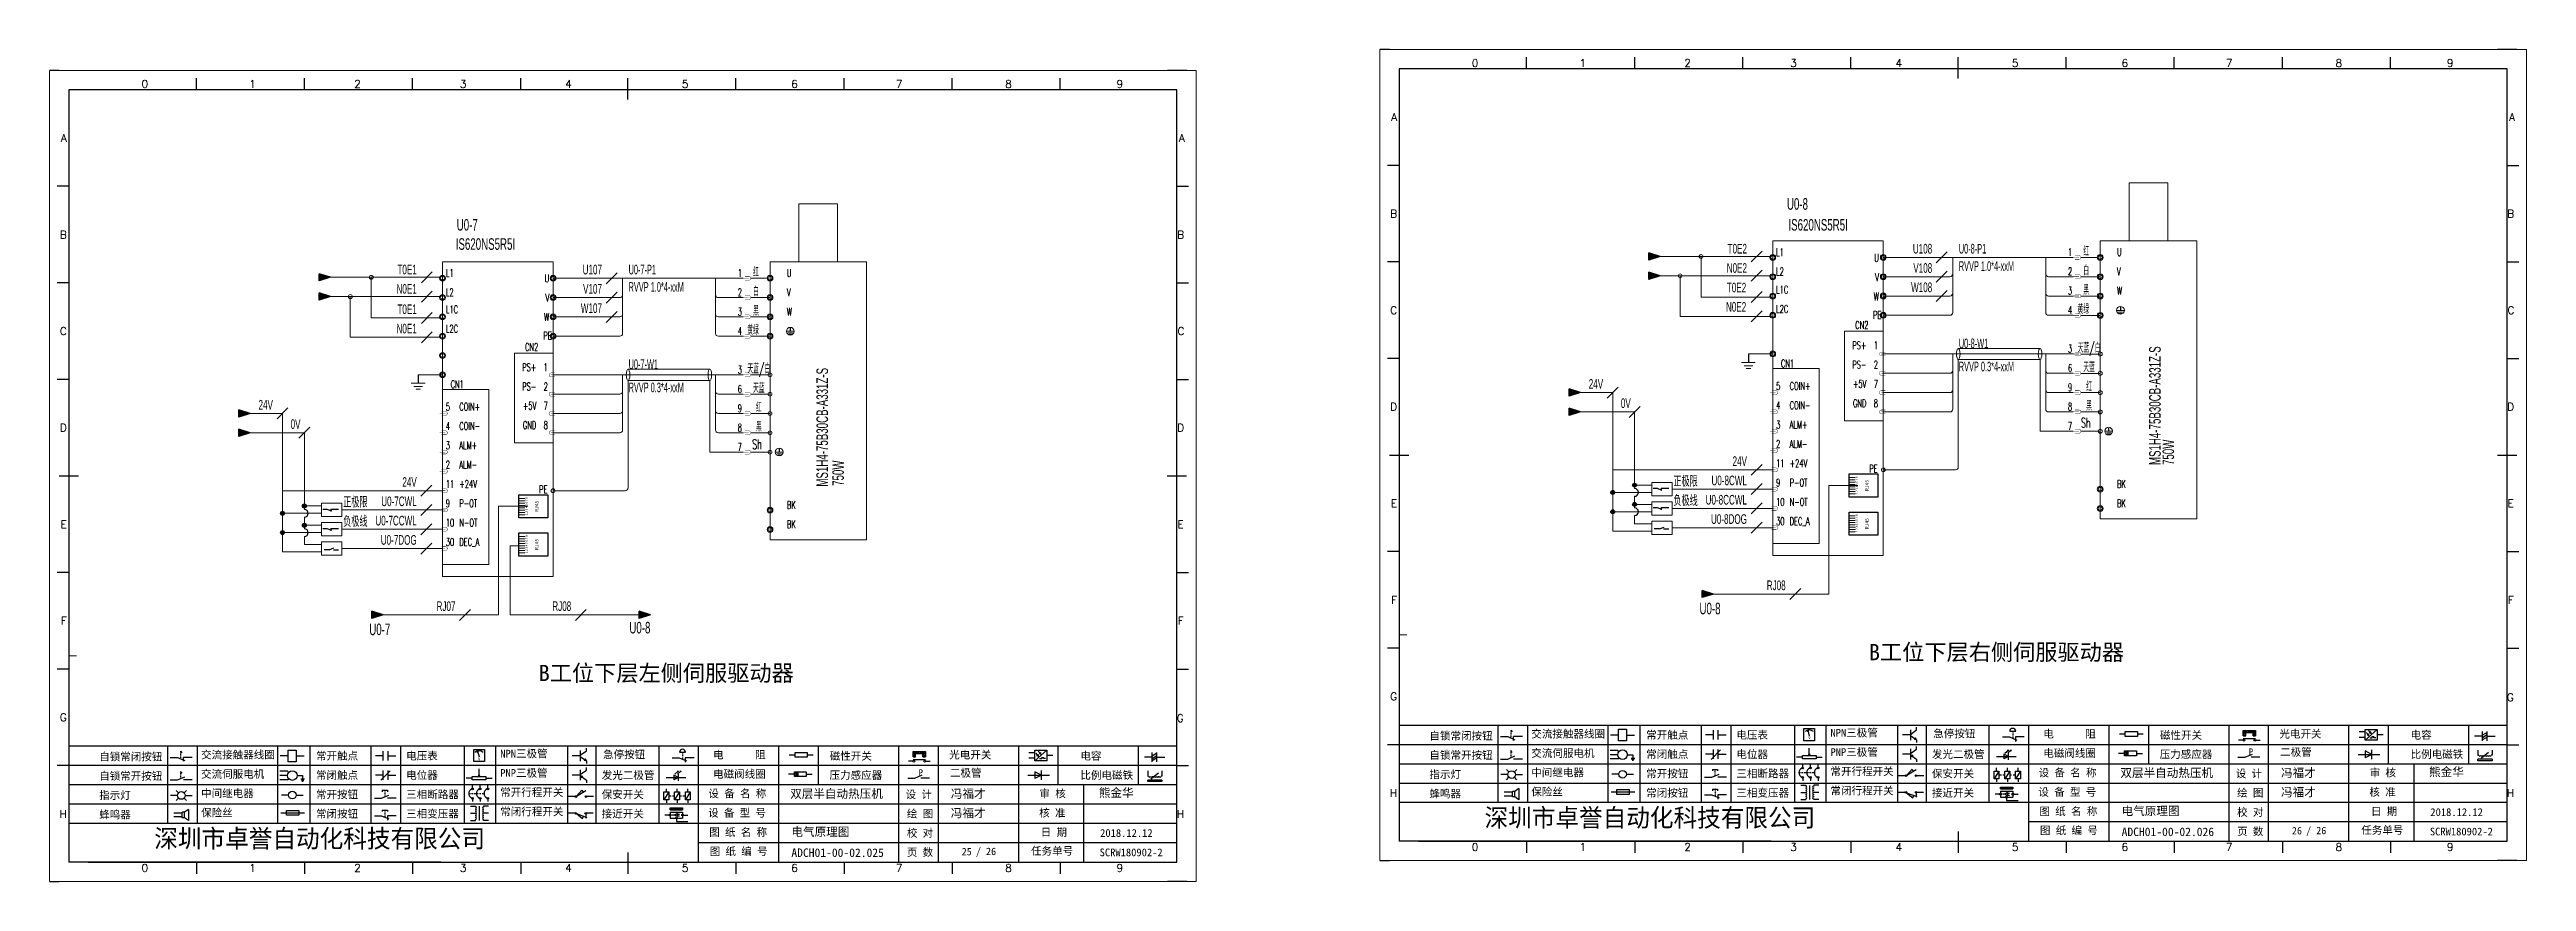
# Model space of a CAD drawing. Extents: x 33864 to 41687, y -3582 to -110.
# Drawn here: x 37625 to 38266, y -3568 to -3352 of the extents above; entities that cross this region are included whole.
import ezdxf
from ezdxf.enums import TextEntityAlignment as Align

# ---------------------------------------------------------------- set-up
doc = ezdxf.new("R2010")
doc.units = 0
doc.header["$MEASUREMENT"] = 0
doc.linetypes.add('ACAD_ISO02W100', pattern=[15, 12, -3])
doc.layers.add('AE_BOR', color=1, linetype='Continuous')
doc.layers.add('细实线层', color=7, linetype='Continuous')
doc.layers.add('Dimension', color=3, linetype='Continuous', lineweight=13)
doc.styles.add('WD', font='romans.shx', dxfattribs={"bigfont": 'gbcbig.shx'})
doc.styles.add('样式 8', font='arial.ttf')
doc.styles.add('汉字', font='')
doc.styles.get('汉字').set_extended_font_data('新宋体')

msp = doc.modelspace()

# ---------------------------------------------------------------- texts
at = {"lineweight": 0, "style": 'WD', "width": 0.6}
for s, p in [('L1', (38071.92, -3405.809)), ('1', (38147.516, -3405.801)), ('U', (38160.237, -3405.809)), ('L1', (37727.387, -3411.214)), ('1', (37802.982, -3411.206)), ('U', (37815.704, -3411.214)), ('L2', (38071.92, -3410.809)), ('2', (38147.516, -3410.801)), ('V', (38160.237, -3410.809)), ('L2', (37727.387, -3416.214)), ('L1C', (37727.387, -3420.638)), ('2', (37802.982, -3416.206)), ('3', (37802.982, -3421.21)), ('V', (37815.704, -3416.214)), ('W', (37815.704, -3421.218)), ('L1C', (38071.92, -3415.51)), ('L2C', (38071.92, -3420.514)), ('3', (38147.516, -3415.805)), ('4', (38147.516, -3420.809)), ('W', (38160.237, -3415.813)), ('L2C', (37727.387, -3425.642)), ('4', (37802.982, -3426.214)), ('3', (38147.516, -3430.821)), ('3', (37802.982, -3436.226)), ('6', (38147.516, -3435.825)), ('9', (37802.982, -3446.23)), ('6', (37802.982, -3441.23)), ('9', (38147.516, -3440.825)), ('8', (38147.516, -3445.825)), ('8', (37802.982, -3451.23)), ('7', (38147.516, -3450.825)), ('7', (37802.982, -3456.23)), ('BK', (38160.237, -3465.837)), ('BK', (37815.704, -3471.242)), ('BK', (38160.237, -3470.841)), ('BK', (37815.704, -3476.246))]:
    msp.add_text(s, height=2, dxfattribs=at).set_placement(p)
for s, height, p in [('U', 2, (38098.543, -3407.281)), ('红', 2.5, (38152.981, -3405.809)), ('U', 2, (37754.153, -3412.615)), ('红', 2.5, (37808.448, -3411.214)), ('V', 2, (38098.543, -3412.281)), ('白', 2.5, (38152.981, -3410.809)), ('V', 2, (37754.153, -3417.615)), ('黑', 2.5, (37808.448, -3421.218)), ('白', 2.5, (37808.448, -3416.214)), ('W', 2, (38098.543, -3417.281)), ('黄绿', 2.5, (38152.981, -3420.813)), ('黑', 2.5, (38152.981, -3415.813)), ('PE', 2, (37754.81, -3427.417)), ('W', 2, (37754.153, -3422.615)), ('黄绿', 2.5, (37808.448, -3426.218)), ('CN2', 2, (38095.827, -3424.697)), ('PE', 2, (38099.201, -3422.082)), ('CN2', 2, (37751.322, -3430.372)), ('CN1', 2, (37732.037, -3440.021)), ('CN1', 2, (38076.594, -3434.638)), ('Sh', 2.5, (38153.399, -3450.23)), ('Sh', 2.5, (37809.241, -3455.795))]:
    msp.add_text(s, height=height, dxfattribs=at).set_placement(p, align=Align.RIGHT)
at = {"color": 6, "lineweight": 0, "style": 'WD', "width": 0.6}
for s, p in [('PS+', (38095.302, -3429.92)), ('1', (38098.302, -3429.92)), ('PS+', (37750.796, -3435.596)), ('PS-', (37750.796, -3440.596)), ('2', (37753.796, -3440.596)), ('1', (37753.796, -3435.596)), ('PS-', (38095.302, -3434.92)), ('+5V', (38095.302, -3439.92)), ('2', (38098.302, -3434.92)), ('7', (38098.302, -3439.92)), ('+5V', (37750.796, -3445.596)), ('7', (37753.796, -3445.596)), ('GND', (38095.302, -3444.924)), ('8', (38098.302, -3444.924)), ('GND', (37750.796, -3450.599)), ('8', (37753.796, -3450.599)), ('PE', (38098.215, -3461.839)), ('PE', (37753.709, -3467.244))]:
    msp.add_text(s, height=2, dxfattribs=at).set_placement(p, align=Align.RIGHT)
for s, p in [('天蓝/白', (38152.981, -3430.829)), ('天蓝/白', (37808.448, -3436.234)), ('天蓝', (37808.448, -3441.234)), ('天蓝', (38152.981, -3435.829)), ('红', (38152.981, -3440.829)), ('红', (37808.448, -3446.234)), ('黑', (38152.981, -3445.829)), ('黑', (37808.448, -3451.234))]:
    msp.add_text(s, height=2.5, dxfattribs=at).set_placement(p, align=Align.CENTER)
at = {"color": 4, "lineweight": 0, "style": 'WD', "width": 0.6}
for s, p in [('5', (38071.929, -3440.466)), ('COIN+', (38075.429, -3440.466)), ('5', (37727.372, -3445.849)), ('COIN+', (37730.872, -3445.849)), ('4', (38071.929, -3445.466)), ('COIN-', (38075.429, -3445.466)), ('4', (37727.372, -3450.849)), ('COIN-', (37730.872, -3450.849)), ('3', (38071.929, -3450.466)), ('ALM+', (38075.429, -3450.466)), ('3', (37727.372, -3455.849)), ('ALM+', (37730.872, -3455.849)), ('2', (38071.929, -3455.466)), ('ALM-', (38075.429, -3455.466)), ('2', (37727.372, -3460.849)), ('11', (37727.372, -3465.849)), ('ALM-', (37730.872, -3460.849)), ('+24V', (37730.872, -3465.849)), ('9', (38071.929, -3465.466)), ('11', (38071.929, -3460.466)), ('+24V', (38075.429, -3460.466)), ('P-OT', (38075.429, -3465.466)), ('9', (37727.372, -3470.849)), ('P-OT', (37730.872, -3470.849)), ('10', (38071.929, -3470.466)), ('N-OT', (38075.429, -3470.466)), ('10', (37727.372, -3475.849)), ('N-OT', (37730.872, -3475.849)), ('30', (38071.929, -3475.466)), ('DEC_A', (38075.429, -3475.466)), ('30', (37727.372, -3480.849)), ('DEC_A', (37730.872, -3480.849))]:
    msp.add_text(s, height=2, dxfattribs=at).set_placement(p)
at = {"attachment_point": 1}
for s, insert, char_height, width in [('{\\fSimSun|b0|i0|c134|p2;B工位下层右侧伺服驱动器}', (38095.965, -3506.261), 4.212, 73.29125), ('{\\fSimSun|b0|i0|c134|p2;B工位下层左侧伺服驱动器}', (37751.432, -3511.665), 4.212, 73.29125), ('{\\fKaiTi_GB2312|b0|i0|c134|p49;双层半自动热压机}', (38161.088, -3538.536), 2.2, 27.73841), ('{\\fKaiTi_GB2312|b0|i0|c134|p49;冯福才}', (38202.699, -3538.547), 2.2, 15.31746), ('{\\fKaiTi_GB2312|b0|i0|c134|p49;熊金华}', (38241.039, -3538.29), 2.2, 15.31746), ('{\\fKaiTi_GB2312|b0|i0|c134|p49;双层半自动热压机}', (37816.555, -3543.94), 2.2, 27.73841), ('{\\fKaiTi_GB2312|b0|i0|c134|p49;冯福才}', (37858.166, -3543.951), 2.2, 15.31746), ('{\\fKaiTi_GB2312|b0|i0|c134|p49;熊金华}', (37896.506, -3543.694), 2.2, 15.31746), ('{\\fKaiTi_GB2312|b0|i0|c134|p49;冯福才}', (38202.699, -3543.547), 2.2, 15.31746), ('{\\fKaiTi_GB2312|b0|i0|c134|p49;电气原理图}', (37816.88, -3553.802), 2.2, 25.88003), ('{\\fKaiTi_GB2312|b0|i0|c134|p49;冯福才}', (37858.166, -3548.951), 2.2, 15.31746), ('{\\fKaiTi_GB2312|b0|i0|c134|p49;ADCH01-00-02.026}', (38161.413, -3553.798), 2.2, 25.68687), ('{\\fKaiTi_GB2312|b0|i0|c134|p49;电气原理图}', (38161.413, -3548.398), 2.2, 25.88003), ('{\\fKaiTi_GB2312|b0|i0|c134|p49;26}', (38205.515, -3553.654), 1.92, 2.26819), ('{\\fKaiTi_GB2312|b0|i0|c134|p49;/ 26}', (38209.204, -3553.604), 1.92, 6.84443), ('{\\fKaiTi_GB2312|b0|i0|c134|p49;2018.12.12}', (38241.369, -3548.8), 2, 60.2542), ('{\\fKaiTi_GB2312|b0|i0|c134|p49;ADCH01-00-02.025}', (37816.88, -3559.202), 2.2, 25.68687), ('{\\fKaiTi_GB2312|b0|i0|c134|p49;25}', (37860.981, -3559.059), 1.92, 2.26819), ('{\\fKaiTi_GB2312|b0|i0|c134|p49;/ 26}', (37864.671, -3559.008), 1.92, 6.84443), ('{\\fKaiTi_GB2312|b0|i0|c134|p49;2018.12.12}', (37896.836, -3554.205), 2, 60.2542)]:
    msp.add_mtext(s, dxfattribs=dict(at, insert=insert, char_height=char_height, width=width))
at = {"char_height": 2, "attachment_point": 1, "style": '汉字'}
for s, insert in [('{\\fKaiTi_GB2312|b0|i0|c134|p49;交流接触器线圈}', (38008.52, -3528.537)), ('{\\fKaiTi_GB2312|b0|i0|c134|p49;NPN三极管}', (38085.999, -3528.253)), ('{\\fKaiTi_GB2312|b0|i0|c134|p49;急停按钮}', (38112.621, -3528.466)), ('{\\fKaiTi_GB2312|b0|i0|c134|p49;电      阻}', (38141.127, -3528.538)), ('{\\fKaiTi_GB2312|b0|i0|c134|p49;光电开关}', (38202.289, -3528.537)), ('{\\fKaiTi_GB2312|b0|i0|c134|p49;自锁常闭按钮}', (37637.592, -3534.435)), ('{\\fKaiTi_GB2312|b0|i0|c134|p49;交流接触器线圈}', (37663.986, -3533.941)), ('{\\fKaiTi_GB2312|b0|i0|c134|p49;常开触点}', (37693.74, -3534.228)), ('{\\fKaiTi_GB2312|b0|i0|c134|p49;电压表}', (37717.1, -3534.219)), ('{\\fKaiTi_GB2312|b0|i0|c134|p49;NPN三极管}', (37741.466, -3533.658)), ('{\\fKaiTi_GB2312|b0|i0|c134|p49;急停按钮}', (37768.087, -3533.87)), ('{\\fKaiTi_GB2312|b0|i0|c134|p49;电      阻}', (37796.594, -3533.943)), ('{\\fKaiTi_GB2312|b0|i0|c134|p49;磁性开关}', (37826.805, -3534.279)), ('{\\fKaiTi_GB2312|b0|i0|c134|p49;光电开关}', (37857.755, -3533.941)), ('{\\fKaiTi_GB2312|b0|i0|c134|p49;电容}', (37891.731, -3534.229)), ('{\\fKaiTi_GB2312|b0|i0|c134|p49;自锁常闭按钮}', (37982.125, -3529.031)), ('{\\fKaiTi_GB2312|b0|i0|c134|p49;自锁常开按钮}', (37982.125, -3534.031)), ('{\\fKaiTi_GB2312|b0|i0|c134|p49;交流伺服电机}', (38008.52, -3533.537)), ('{\\fKaiTi_GB2312|b0|i0|c134|p49;常开触点}', (38038.273, -3528.824)), ('{\\fKaiTi_GB2312|b0|i0|c134|p49;常闭触点}', (38038.273, -3533.824)), ('{\\fKaiTi_GB2312|b0|i0|c134|p49;电压表}', (38061.633, -3528.815)), ('{\\fKaiTi_GB2312|b0|i0|c134|p49;电位器}', (38061.633, -3533.815)), ('{\\fKaiTi_GB2312|b0|i0|c134|p49;PNP三极管}', (38085.999, -3533.253)), ('{\\fKaiTi_GB2312|b0|i0|c134|p49;发光二极管}', (38112.288, -3533.825)), ('{\\fKaiTi_GB2312|b0|i0|c134|p49;电磁阀线圈}', (38141.127, -3533.538)), ('{\\fKaiTi_GB2312|b0|i0|c134|p49;压力感应器}', (38171.285, -3533.815)), ('{\\fKaiTi_GB2312|b0|i0|c134|p49;磁性开关}', (38171.338, -3528.874)), ('{\\fKaiTi_GB2312|b0|i0|c134|p49;二极管}', (38202.47, -3533.253)), ('{\\fKaiTi_GB2312|b0|i0|c134|p49;比例电磁铁}', (38236.264, -3533.825)), ('{\\fKaiTi_GB2312|b0|i0|c134|p49;电容}', (38236.264, -3528.825)), ('{\\fKaiTi_GB2312|b0|i0|c134|p49;自锁常开按钮}', (37637.592, -3539.435)), ('{\\fKaiTi_GB2312|b0|i0|c134|p49;交流伺服电机}', (37663.986, -3538.941)), ('{\\fKaiTi_GB2312|b0|i0|c134|p49;常闭触点}', (37693.74, -3539.228)), ('{\\fKaiTi_GB2312|b0|i0|c134|p49;电位器}', (37717.1, -3539.219)), ('{\\fKaiTi_GB2312|b0|i0|c134|p49;PNP三极管}', (37741.466, -3538.658)), ('{\\fKaiTi_GB2312|b0|i0|c134|p49;发光二极管}', (37767.754, -3539.229)), ('{\\fKaiTi_GB2312|b0|i0|c134|p49;电磁阀线圈}', (37796.594, -3538.943)), ('{\\fKaiTi_GB2312|b0|i0|c134|p49;压力感应器}', (37826.752, -3539.219)), ('{\\fKaiTi_GB2312|b0|i0|c134|p49;二极管}', (37857.937, -3538.658)), ('{\\fKaiTi_GB2312|b0|i0|c134|p49;比例电磁铁}', (37891.731, -3539.229)), ('{\\fKaiTi_GB2312|b0|i0|c134|p49;指示灯}', (37982.125, -3539.031)), ('{\\fKaiTi_GB2312|b0|i0|c134|p49;中间继电器}', (38008.52, -3538.537)), ('{\\fKaiTi_GB2312|b0|i0|c134|p49;常开按钮}', (38038.273, -3538.824)), ('{\\fKaiTi_GB2312|b0|i0|c134|p49;三相断路器}', (38061.633, -3538.815)), ('{\\fKaiTi_GB2312|b0|i0|c134|p49;常开行程开关}', (38085.999, -3538.253)), ('{\\fKaiTi_GB2312|b0|i0|c134|p49;保安开关}', (38112.288, -3538.825)), ('{\\fKaiTi_GB2312|b0|i0|c134|p0;设 备 名 称}', (38139.92, -3538.59)), ('{\\fKaiTi_GB2312|b0|i0|c134|p0;设 计}', (38190.987, -3538.806)), ('{\\fKaiTi_GB2312|b0|i0|c134|p0;审 核}', (38225.655, -3538.596)), ('{\\fKaiTi_GB2312|b0|i0|c134|p49;指示灯}', (37637.592, -3544.435)), ('{\\fKaiTi_GB2312|b0|i0|c134|p49;中间继电器}', (37663.986, -3543.941)), ('{\\fKaiTi_GB2312|b0|i0|c134|p49;常开按钮}', (37693.74, -3544.228)), ('{\\fKaiTi_GB2312|b0|i0|c134|p49;三相断路器}', (37717.1, -3544.219)), ('{\\fKaiTi_GB2312|b0|i0|c134|p49;常开行程开关}', (37741.466, -3543.658)), ('{\\fKaiTi_GB2312|b0|i0|c134|p49;保安开关}', (37767.754, -3544.229)), ('{\\fKaiTi_GB2312|b0|i0|c134|p0;设 备 名 称}', (37795.387, -3543.994)), ('{\\fKaiTi_GB2312|b0|i0|c134|p0;设 计}', (37846.454, -3544.21)), ('{\\fKaiTi_GB2312|b0|i0|c134|p0;审 核}', (37881.122, -3544.001)), ('{\\fKaiTi_GB2312|b0|i0|c134|p49;蜂鸣器}', (37982.125, -3544.031)), ('{\\fKaiTi_GB2312|b0|i0|c134|p49;保险丝}', (38008.52, -3543.537)), ('{\\fKaiTi_GB2312|b0|i0|c134|p49;常闭按钮}', (38038.273, -3543.824)), ('{\\fKaiTi_GB2312|b0|i0|c134|p49;三相变压器}', (38061.633, -3543.815)), ('{\\fKaiTi_GB2312|b0|i0|c134|p49;常闭行程开关}', (38085.999, -3543.253)), ('{\\fKaiTi_GB2312|b0|i0|c134|p49;接近开关}', (38112.288, -3543.825)), ('{\\fKaiTi_GB2312|b0|i0|c134|p0;设 备 型 号}', (38139.846, -3543.59)), ('{\\fKaiTi_GB2312|b0|i0|c134|p0;绘 图}', (38191.316, -3543.806)), ('{\\fKaiTi_GB2312|b0|i0|c134|p0;核 准}', (38225.585, -3543.596)), ('{\\fKaiTi_GB2312|b0|i0|c134|p49;蜂鸣器}', (37637.592, -3549.435)), ('{\\fKaiTi_GB2312|b0|i0|c134|p49;保险丝}', (37663.986, -3548.941)), ('{\\fKaiTi_GB2312|b0|i0|c134|p49;常闭按钮}', (37693.74, -3549.228)), ('{\\fKaiTi_GB2312|b0|i0|c134|p49;三相变压器}', (37717.1, -3549.219)), ('{\\fKaiTi_GB2312|b0|i0|c134|p49;常闭行程开关}', (37741.466, -3548.658)), ('{\\fKaiTi_GB2312|b0|i0|c134|p49;接近开关}', (37767.754, -3549.229)), ('{\\fKaiTi_GB2312|b0|i0|c134|p0;设 备 型 号}', (37795.312, -3548.994)), ('{\\fKaiTi_GB2312|b0|i0|c134|p0;图 纸 名 称}', (37795.596, -3553.994)), ('{\\fKaiTi_GB2312|b0|i0|c134|p0;校 对}', (37846.782, -3554.21)), ('{\\fKaiTi_GB2312|b0|i0|c134|p0;绘 图}', (37846.782, -3549.21)), ('{\\fKaiTi_GB2312|b0|i0|c134|p0;核 准}', (37881.051, -3549.001)), ('{\\fKaiTi_GB2312|b0|i0|c134|p0;日 期}', (37881.448, -3554.001)), ('{\\fKaiTi_GB2312|b0|i0|c134|p0;图 纸 名 称}', (38140.129, -3548.59)), ('{\\fKaiTi_GB2312|b0|i0|c134|p0;图 纸 编 号}', (38140.247, -3553.542)), ('{\\fKaiTi_GB2312|b0|i0|c134|p0;校 对}', (38191.316, -3548.806)), ('{\\fKaiTi_GB2312|b0|i0|c134|p0;页 数}', (38191.316, -3553.806)), ('{\\fKaiTi_GB2312|b0|i0|c134|p0;任务单号}', (38223.483, -3553.447)), ('{\\fKaiTi_GB2312|b0|i0|c134|p0;日 期}', (38225.982, -3548.596)), ('{\\fKaiTi_GB2312|b0|i0|c134|p0;SCRW180902-2}', (38241.246, -3553.82)), ('{\\fKaiTi_GB2312|b0|i0|c134|p0;图 纸 编 号}', (37795.714, -3558.946)), ('{\\fKaiTi_GB2312|b0|i0|c134|p0;页 数}', (37846.782, -3559.21)), ('{\\fKaiTi_GB2312|b0|i0|c134|p0;任务单号}', (37878.949, -3558.851)), ('{\\fKaiTi_GB2312|b0|i0|c134|p0;SCRW180902-2}', (37896.713, -3559.224))]:
    msp.add_mtext(s, dxfattribs=dict(at, insert=insert))
at = {"lineweight": -2, "char_height": 4.70644, "width": 96.11383, "attachment_point": 1}
for insert in [(37651.869, -3554.279), (37996.403, -3548.874)]:
    msp.add_mtext('深圳市卓誉自动化科技有限公司', dxfattribs=dict(at, insert=insert))
at = {"layer": 'AE_BOR', "style": 'WD'}
for s, p in [('0', (37993.936, -3356.845)), ('1', (38021.862, -3356.845)), ('2', (38049.011, -3356.845)), ('3', (38076.411, -3356.845)), ('4', (38103.712, -3356.845)), ('5', (38133.861, -3356.845)), ('6', (38162.206, -3356.845)), ('7', (38189.304, -3356.845)), ('8', (38217.633, -3356.845)), ('9', (38246.498, -3356.845)), ('0', (37649.403, -3362.25)), ('1', (37677.328, -3362.25)), ('2', (37704.478, -3362.25)), ('3', (37731.878, -3362.25)), ('4', (37759.178, -3362.25)), ('5', (37789.327, -3362.25)), ('6', (37817.673, -3362.25)), ('7', (37844.77, -3362.25)), ('8', (37873.1, -3362.25)), ('9', (37901.964, -3362.25)), ('0', (37993.936, -3559.845)), ('1', (38021.862, -3559.845)), ('2', (38049.011, -3559.845)), ('3', (38076.411, -3559.845)), ('4', (38103.712, -3559.845)), ('5', (38133.861, -3559.845)), ('6', (38162.206, -3559.845)), ('7', (38189.304, -3559.845)), ('8', (38217.633, -3559.845)), ('9', (38246.498, -3559.845)), ('0', (37649.403, -3565.25)), ('1', (37677.328, -3565.25)), ('2', (37704.478, -3565.25)), ('3', (37731.878, -3565.25)), ('4', (37759.178, -3565.25)), ('5', (37789.327, -3565.25)), ('6', (37817.673, -3565.25)), ('7', (37844.77, -3565.25)), ('8', (37873.1, -3565.25)), ('9', (37901.964, -3565.25))]:
    msp.add_text(s, height=2, dxfattribs=at).set_placement(p, align=Align.CENTER)
for s, p in [('A', (37629.236, -3375.25)), ('A', (37918.76, -3375.25)), ('A', (37973.769, -3369.845)), ('A', (38263.293, -3369.845)), ('B', (37629.236, -3400.25)), ('B', (37918.569, -3400.25)), ('B', (37973.769, -3394.845)), ('B', (38263.103, -3394.845)), ('C', (37973.769, -3419.845)), ('C', (38263.198, -3419.845)), ('C', (37629.236, -3425.25)), ('C', (37918.665, -3425.25)), ('D', (37973.769, -3444.845)), ('D', (38263.103, -3444.845)), ('D', (37629.236, -3450.25)), ('D', (37918.569, -3450.25)), ('E', (37973.769, -3469.845)), ('E', (38263.007, -3469.845)), ('E', (37629.236, -3475.25)), ('E', (37918.474, -3475.25)), ('F', (37973.769, -3494.845)), ('F', (38263.007, -3494.845)), ('F', (38263.007, -3494.845)), ('F', (37629.236, -3500.25)), ('F', (37918.474, -3500.25)), ('F', (37918.474, -3500.25)), ('G', (37973.769, -3519.845)), ('G', (38263.007, -3520.064)), ('G', (37629.236, -3525.25)), ('G', (37918.474, -3525.469)), ('H', (37973.769, -3544.845)), ('H', (38263.103, -3544.845)), ('H', (37629.236, -3550.25)), ('H', (37918.569, -3550.25))]:
    msp.add_text(s, height=2, dxfattribs=at).set_placement(p, align=Align.MIDDLE_RIGHT)
at = {"layer": 'Dimension', "lineweight": 0, "style": '样式 8', "width": 0.6}
for s, p in [('U0-8', (38074.726, -3393.821)), ('U0-7', (37730.193, -3399.225)), ('IS620NS5R5I', (38075.117, -3399.23)), ('IS620NS5R5I', (37729.946, -3404.203)), ('U0-8', (38052.077, -3498.57)), ('U0-7', (37707.543, -3503.974))]:
    msp.add_text(s, height=3, dxfattribs=at).set_placement(p)
for s, height, p in [('T0E2', 2.5, (38064.375, -3405.159)), ('U108', 2.5, (38112.35, -3405.159)), ('T0E1', 2.5, (37719.841, -3410.564)), ('U107', 2.5, (37767.816, -3410.564)), ('T0E2', 2.5, (38064.181, -3415.226)), ('N0E2', 2.5, (38064.375, -3410.159)), ('W108', 2.5, (38112.35, -3415.159)), ('V108', 2.5, (38112.35, -3410.159)), ('N0E1', 2.5, (37719.841, -3415.564)), ('T0E1', 2.5, (37719.841, -3420.848)), ('W107', 2.5, (37767.816, -3420.564)), ('V107', 2.5, (37767.816, -3415.564)), ('N0E2', 2.5, (38064.181, -3420.23)), ('N0E1', 2.5, (37719.841, -3425.852)), ('24V', 2.5, (38027.124, -3440.167)), ('24V', 2.5, (37682.591, -3445.572)), ('0V', 2.5, (38034.271, -3445.163)), ('0V', 2.5, (37689.738, -3450.568)), ('24V', 2.5, (38064.375, -3460.163)), ('24V', 2.5, (37719.841, -3465.568)), ('正极限', 2.5, (38051.625, -3465.272)), ('U0-8CWL', 2.5, (38064.375, -3465.163)), ('正极限', 2.5, (37707.092, -3470.676)), ('U0-7CWL', 2.5, (37719.841, -3470.568)), ('负极线', 2.5, (38051.625, -3470.272)), ('U0-8CCWL', 2.5, (38064.375, -3470.163)), ('负极线', 2.5, (37707.092, -3475.676)), ('U0-7CCWL', 2.5, (37719.841, -3475.568)), ('U0-8DOG', 2.5, (38064.375, -3475.163)), ('U0-7DOG', 2.5, (37719.841, -3480.568)), ('RJ08', 2.5, (38074.401, -3492.324)), ('RJ07', 2.5, (37729.868, -3497.728)), ('RJ08', 2.5, (37759.847, -3497.728)), ('U0-8', 3, (37780.36, -3503.531))]:
    msp.add_text(s, height=height, dxfattribs=at).set_placement(p, align=Align.RIGHT)
at = {"layer": 'Dimension', "color": 3, "lineweight": 0, "style": '样式 8', "width": 0.5}
for s, p in [('U0-8-P1', (38119.24, -3405.159)), ('U0-7-P1', (37774.707, -3410.564)), ('U0-8-W1', (38119.24, -3429.675)), ('U0-7-W1', (37774.707, -3435.08))]:
    msp.add_text(s, height=2.5, dxfattribs=at).set_placement(p)
at = {"layer": 'Dimension', "color": 1, "lineweight": 0, "style": '样式 8', "width": 0.5}
for s, p in [('RVVP 1.0*4-xxM', (37774.707, -3412.564)), ('RVVP 1.0*4-xxM', (38119.24, -3407.159)), ('RVVP 0.3*4-xxM', (37774.707, -3438.58)), ('RVVP 0.3*4-xxM', (38119.24, -3433.175))]:
    msp.add_text(s, height=2.5, dxfattribs=at).set_placement(p, align=Align.TOP_LEFT)
at = {"layer": 'Dimension', "color": 6, "lineweight": 0, "style": '样式 8', "width": 0.6}
for p in [(38171.537, -3459.928), (37826.36, -3465.521)]:
    msp.add_text('MS1H4-75B30CB-A331Z-S', height=3, rotation=90, dxfattribs=at).set_placement(p)
at = {"layer": 'Dimension', "lineweight": 0, "style": '样式 8', "width": 0.6}
for p in [(38175.004, -3459.917), (37830.47, -3465.322)]:
    msp.add_text('750W', height=3, rotation=90, dxfattribs=at).set_placement(p)

# ---------------------------------------------------------------- blocks, each defined once
blk = doc.blocks.new('磁性开关')
at = {"linetype": 'ByBlock'}
h = blk.add_hatch(dxfattribs=at)
h.set_pattern_fill('ANSI31', color=256, scale=0.1, style=0)
h.set_pattern_definition([(45, (0, 0), (-0.224506403, 0.224506403), [])])
h.paths.add_polyline_path([(-1907.69, -775.29), (-1910.88, -775.29), (-1910.88, -776.69), (-1910.25, -776.69), (-1910.25, -775.79), (-1908.31, -775.79), (-1908.31, -776.69), (-1907.69, -776.69)])
for p, q in [((-1910.88, -776.69), (-1910.88, -775.29)), ((-1910.88, -775.29), (-1907.69, -775.29)), ((-1910.25, -776.69), (-1910.25, -775.79)), ((-1910.25, -775.79), (-1908.31, -775.79)), ((-1908.31, -776.69), (-1908.31, -775.79)), ((-1907.69, -775.29), (-1907.69, -776.69)), ((-1910.91, -777.81), (-1912.09, -777.81)), ((-1910.88, -776.69), (-1910.25, -776.69)), ((-1910.88, -777.39), (-1907.69, -777.39)), ((-1908.31, -776.69), (-1907.69, -776.69)), ((-1907.66, -777.81), (-1906.48, -777.81))]:
    blk.add_line(p, q, dxfattribs=at)
for centre in [(-1910.68, -777.81), (-1907.88, -777.81)]:
    blk.add_circle(centre, 0.225, dxfattribs=at)
blk = doc.blocks.new('*U187')
at = {"linetype": 'ByBlock'}
for p, q in [((-1911.92, -782.07), (-1910.06, -782.07)), ((-1910.06, -782.07), (-1908.18, -782.88)), ((-1909.23, -780.45), (-1909.23, -780.67)), ((-1909.23, -780.45), (-1908.92, -780.84)), ((-1909.23, -780.84), (-1909.23, -781.05)), ((-1909.23, -781.23), (-1909.23, -781.44)), ((-1909.23, -781.61), (-1909.23, -781.83)), ((-1909.23, -782), (-1909.23, -782.21)), ((-1909.23, -782.38), (-1909.23, -782.43)), ((-1908.52, -783.07), (-1908.52, -782.07)), ((-1906.25, -782.07), (-1908.52, -782.07))]:
    blk.add_line(p, q, dxfattribs=at)
blk = doc.blocks.new('*U188')
at = {"linetype": 'ByBlock'}
for p, q in [((-1911.92, -792.89), (-1910.06, -792.89)), ((-1910.06, -792.89), (-1908.18, -792.08)), ((-1908.88, -791.17), (-1909.23, -790.71)), ((-1909.23, -790.71), (-1909.23, -790.92)), ((-1909.23, -791.09), (-1909.23, -791.31)), ((-1909.23, -791.48), (-1909.23, -791.69)), ((-1909.23, -791.86), (-1909.23, -792.08)), ((-1909.23, -792.25), (-1909.23, -792.47)), ((-1906.25, -792.89), (-1908.52, -792.89))]:
    blk.add_line(p, q, dxfattribs=at)
blk = doc.blocks.new('蜂鸣器')
at = {"linetype": 'ByBlock'}
for p, q in [((-1908.8, -796.48), (-1911.01, -796.48)), ((-1908.8, -797.46), (-1911.01, -797.46)), ((-1908.25, -796.26), (-1908.8, -796.26)), ((-1908.8, -797.68), (-1908.8, -796.26)), ((-1908.25, -797.68), (-1908.8, -797.68)), ((-1907.17, -795.53), (-1908.25, -796.26)), ((-1908.25, -797.68), (-1908.25, -796.26)), ((-1907.17, -798.41), (-1908.25, -797.68)), ((-1907.17, -795.53), (-1907.17, -798.41))]:
    blk.add_line(p, q, dxfattribs=at)
blk = doc.blocks.new('指示灯')
at = {"linetype": 'ByBlock'}
for p, q in [((-1854.62, -775.59), (-1853.97, -776.23)), ((-1851.9, -775.59), (-1852.54, -776.23)), ((-1854.25, -776.92), (-1856.06, -776.92)), ((-1854.62, -778.25), (-1853.97, -777.61)), ((-1851.9, -778.25), (-1852.54, -777.61)), ((-1852.26, -776.92), (-1850.45, -776.92))]:
    blk.add_line(p, q, dxfattribs=at)
blk.add_circle((-1853.26, -776.92), 0.992, dxfattribs=at)
blk = doc.blocks.new('光电开关')
at = {"linetype": 'ByBlock'}
h = blk.add_hatch(dxfattribs=at)
h.set_pattern_fill('ANSI31', color=256, scale=0.01, style=0)
h.set_pattern_definition([(45, (0.172267, 0), (-0.0224506403, 0.0224506403), [])])
h.paths.add_polyline_path([(-1882.44, -776.34), (-1882.5, -775.91), (-1882.68, -776.07)])
h.paths.add_polyline_path([(-1882.44, -776.34), (-1882.68, -776.07), (-1882.86, -776.23)])
h.paths.add_polyline_path([(-1883.11, -776.45), (-1883.29, -776.61), (-1883.05, -776.88)])
h.paths.add_polyline_path([(-1883.29, -776.61), (-1883.47, -776.77), (-1883.05, -776.88)])
for p, q in [((-1884.01, -775.96), (-1885.56, -775.96)), ((-1880.91, -775.3), (-1884.01, -778.05)), ((-1883.75, -776.09), (-1883.05, -776.88)), ((-1883.14, -775.55), (-1882.44, -776.34)), ((-1882.5, -775.91), (-1882.86, -776.23)), ((-1882.44, -776.34), (-1882.86, -776.23)), ((-1882.44, -776.34), (-1882.5, -775.91)), ((-1884.01, -777.39), (-1885.56, -777.39)), ((-1883.11, -776.45), (-1883.47, -776.77)), ((-1883.05, -776.88), (-1883.47, -776.77)), ((-1883.05, -776.88), (-1883.11, -776.45)), ((-1882.78, -777.47), (-1882.23, -777.47)), ((-1882.23, -777.47), (-1882.23, -777.14)), ((-1882.23, -777.14), (-1881.78, -777.14)), ((-1881.78, -777.47), (-1881.78, -777.14)), ((-1881.23, -777.47), (-1881.78, -777.47)), ((-1879.37, -776.67), (-1880.91, -776.67))]:
    blk.add_line(p, q, dxfattribs=at)
blk.add_lwpolyline([(-1884.01, -775.3), (-1880.91, -775.3), (-1880.91, -778.05), (-1884.01, -778.05)], close=True, dxfattribs=at)
blk = doc.blocks.new('交流接触器线圈')
at = {"linetype": 'ByBlock'}
for p, q in [((-1880.82, -781.77), (-1882.87, -781.77)), ((-1878.72, -781.77), (-1876.67, -781.77))]:
    blk.add_line(p, q, dxfattribs=at)
blk.add_lwpolyline([(-1880.82, -780.28), (-1878.72, -780.28), (-1878.72, -783.26), (-1880.82, -783.26)], close=True, dxfattribs=at)
blk = doc.blocks.new('交流伺服电机')
at = {"linetype": 'ByBlock'}
for p, q in [((-1880.97, -785.75), (-1882.94, -785.75)), ((-1880.97, -786.85), (-1882.94, -786.85)), ((-1880.97, -787.94), (-1882.94, -787.94)), ((-1880.97, -785.75), (-1880.65, -786.03)), ((-1880.97, -787.94), (-1880.65, -787.67)), ((-1878.49, -786.85), (-1877.07, -786.85)), ((-1877.54, -787.72), (-1876.59, -787.72)), ((-1877.38, -788.01), (-1876.75, -788.01)), ((-1877.23, -788.29), (-1876.9, -788.29)), ((-1877.07, -786.85), (-1877.07, -787.72))]:
    blk.add_line(p, q, dxfattribs=at)
blk.add_circle((-1879.73, -786.85), 1.24, dxfattribs=at)
blk = doc.blocks.new('中间继电器')
at = {"linetype": 'ByBlock'}
for p, q in [((-1880.72, -791.92), (-1882.54, -791.92)), ((-1878.74, -791.92), (-1876.92, -791.92))]:
    blk.add_line(p, q, dxfattribs=at)
blk.add_circle((-1879.73, -791.92), 0.992, dxfattribs=at)
blk = doc.blocks.new('保险丝')
at = {"linetype": 'ByBlock'}
blk.add_line((-1882.72, -796.49), (-1876.55, -796.49), dxfattribs=at)
blk.add_lwpolyline([(-1881.2, -795.86), (-1878.06, -795.86), (-1878.06, -797.12), (-1881.2, -797.12)], close=True, dxfattribs=at)
blk = doc.blocks.new('常开按钮')
at = {"linetype": 'ByBlock'}
for p, q in [((-1911.92, -787.73), (-1910.06, -787.73)), ((-1910.06, -787.73), (-1908.18, -786.93)), ((-1909.9, -785.68), (-1908.56, -785.68)), ((-1909.9, -785.68), (-1909.9, -786.07)), ((-1909.23, -785.68), (-1909.23, -785.89)), ((-1909.23, -786.06), (-1909.23, -786.28)), ((-1909.23, -786.45), (-1909.23, -786.67)), ((-1909.23, -786.84), (-1909.23, -787.05)), ((-1909.23, -787.22), (-1909.23, -787.38)), ((-1908.56, -785.68), (-1908.56, -786.07)), ((-1906.25, -787.73), (-1908.52, -787.73))]:
    blk.add_line(p, q, dxfattribs=at)
blk = doc.blocks.new('常开触点')
at = {"linetype": 'ByBlock'}
for p, q in [((-1853.82, -781.77), (-1855.88, -781.77)), ((-1853.82, -782.99), (-1853.82, -780.56)), ((-1852.6, -782.99), (-1852.6, -780.56)), ((-1852.6, -781.77), (-1850.55, -781.77))]:
    blk.add_line(p, q, dxfattribs=at)
blk = doc.blocks.new('常闭触点')
at = {"linetype": 'ByBlock'}
for p, q in [((-1853.82, -786.77), (-1855.88, -786.77)), ((-1852.01, -785.66), (-1854.43, -788.1)), ((-1853.82, -787.99), (-1853.82, -785.56)), ((-1852.6, -787.99), (-1852.6, -785.56)), ((-1852.6, -786.77), (-1850.55, -786.77))]:
    blk.add_line(p, q, dxfattribs=at)
blk = doc.blocks.new('常闭按钮')
at = {"linetype": 'ByBlock'}
for p, q in [((-1856.13, -792.28), (-1854.28, -792.28)), ((-1854.28, -792.28), (-1852.4, -793.09)), ((-1854.11, -790.83), (-1852.77, -790.83)), ((-1854.11, -790.83), (-1854.11, -791.22)), ((-1853.44, -790.83), (-1853.44, -791.04)), ((-1853.44, -791.21), (-1853.44, -791.43)), ((-1853.44, -791.6), (-1853.44, -791.82)), ((-1853.44, -791.99), (-1853.44, -792.2)), ((-1853.44, -792.37), (-1853.44, -792.53)), ((-1852.77, -790.83), (-1852.77, -791.22)), ((-1850.47, -792.28), (-1852.73, -792.28)), ((-1852.73, -792.28), (-1852.73, -793.43))]:
    blk.add_line(p, q, dxfattribs=at)
blk = doc.blocks.new('电磁阀线圈')
at = {"linetype": 'ByBlock'}
for p, q in [((-1854.61, -796.54), (-1856.17, -796.54)), ((-1854.61, -795.92), (-1853.75, -797.16)), ((-1853.75, -795.92), (-1854.61, -797.16)), ((-1853.75, -795.92), (-1853.75, -797.16)), ((-1851.53, -796.54), (-1849.97, -796.54))]:
    blk.add_line(p, q, dxfattribs=at)
blk.add_lwpolyline([(-1854.61, -795.92), (-1851.53, -795.92), (-1851.53, -797.16), (-1854.61, -797.16)], close=True, dxfattribs=at)
blk = doc.blocks.new('电压表')
at = {"linetype": 'ByBlock'}
for p, q in [((-1814.84, -780.75), (-1814.91, -781.13)), ((-1814.6, -781.05), (-1814.91, -781.13)), ((-1814.84, -780.75), (-1814.46, -782.26)), ((-1814.84, -780.75), (-1814.6, -781.05))]:
    blk.add_line(p, q, dxfattribs=at)
blk.add_lwpolyline([(-1815.84, -780.34), (-1813.07, -780.34), (-1813.07, -783.49), (-1815.84, -783.49)], close=True, dxfattribs=at)
blk.add_arc((-1814.46, -782.26), 1.56, 46.83135, 133.16865, dxfattribs=at)
at = {"linetype": 'ByBlock', "insert": (-1814.7, -782.39), "char_height": 0.75, "width": 0.6768, "attachment_point": 1}
blk.add_mtext('V', dxfattribs=at)
blk = doc.blocks.new('电位器')
at = {"linetype": 'ByBlock'}
for p, q in [((-1816.21, -787.75), (-1817.79, -787.75)), ((-1814.45, -787.3), (-1814.62, -786.96)), ((-1814.62, -786.96), (-1814.27, -786.96)), ((-1814.45, -787.3), (-1814.45, -785.39)), ((-1814.45, -787.3), (-1814.27, -786.96)), ((-1812.68, -787.75), (-1811.1, -787.75))]:
    blk.add_line(p, q, dxfattribs=at)
blk.add_lwpolyline([(-1816.21, -787.3), (-1812.68, -787.3), (-1812.68, -788.2), (-1816.21, -788.2)], close=True, dxfattribs=at)
blk = doc.blocks.new('三相断路器')
at = {"linetype": 'ByBlock'}
for p, q in [((-1817.14, -791.74), (-1816.72, -791.74)), ((-1816.45, -791.74), (-1816.03, -791.74)), ((-1816.17, -790.33), (-1816.17, -789.7)), ((-1816.17, -793.19), (-1816.17, -793.83)), ((-1815.76, -791.74), (-1815.34, -791.74)), ((-1815.07, -791.74), (-1814.65, -791.74)), ((-1814.38, -791.74), (-1813.96, -791.74)), ((-1814.17, -790.33), (-1814.17, -789.7)), ((-1814.17, -793.19), (-1814.17, -793.83)), ((-1813.69, -791.74), (-1813.27, -791.74)), ((-1812.18, -790.33), (-1812.18, -789.7)), ((-1812.18, -793.19), (-1812.18, -793.83))]:
    blk.add_line(p, q, dxfattribs=at)
for centre in [(-1816.17, -790.55), (-1816.17, -792.98), (-1814.17, -790.55), (-1814.17, -792.98), (-1812.18, -790.55), (-1812.18, -792.98)]:
    blk.add_circle(centre, 0.219, dxfattribs=at)
for centre in [(-1815.81, -791.74), (-1813.82, -791.74), (-1811.83, -791.74)]:
    blk.add_arc(centre, 1.32, 115.57905, 244.42095, dxfattribs=at)
blk = doc.blocks.new('三相变压器')
at = {"linetype": 'ByBlock'}
for p, q in [((-1816.69, -795.03), (-1815.37, -795.03)), ((-1815.37, -795.03), (-1815.37, -795.24)), ((-1814.34, -798.7), (-1814.34, -795.04)), ((-1812, -795.03), (-1813.32, -795.03)), ((-1813.32, -795.03), (-1813.32, -795.24)), ((-1816.69, -796.87), (-1815.37, -796.87)), ((-1816.69, -798.71), (-1815.37, -798.71)), ((-1815.37, -798.71), (-1815.37, -798.5)), ((-1812, -796.87), (-1813.32, -796.87)), ((-1813.32, -798.71), (-1813.32, -798.5)), ((-1812, -798.71), (-1813.32, -798.71))]:
    blk.add_line(p, q, dxfattribs=at)
for centre, start, end in [((-1815.37, -795.51), 270, 90), ((-1813.32, -795.51), 90, 270), ((-1815.37, -796.06), 270, 90), ((-1815.37, -796.6), 270, 90), ((-1815.37, -797.14), 270, 90), ((-1815.37, -797.68), 270, 90), ((-1815.37, -798.23), 270, 90), ((-1813.32, -796.06), 90, 270), ((-1813.32, -796.6), 90, 270), ((-1813.32, -797.14), 90, 270), ((-1813.32, -797.68), 90, 270), ((-1813.32, -798.23), 90, 270)]:
    blk.add_arc(centre, 0.271, start, end, dxfattribs=at)
blk = doc.blocks.new('压力感应器')
at = {"linetype": 'ByBlock'}
for p, q in [((-1817.44, -777.73), (-1815.59, -777.73)), ((-1815.59, -777.73), (-1813.71, -776.93)), ((-1811.78, -777.73), (-1814.05, -777.73))]:
    blk.add_line(p, q, dxfattribs=at)
at = {"linetype": 'ByBlock', "insert": (-1814.65, -775.48), "char_height": 1.68, "width": 1.2242, "attachment_point": 1}
blk.add_mtext('{\\fNSimSun|b0|i0|c134|p49;P}', dxfattribs=at)
blk = doc.blocks.new('二极管')
at = {"linetype": 'ByBlock'}
for p, q in [((-1783.97, -776.77), (-1785.69, -775.9)), ((-1785.69, -775.9), (-1785.69, -777.65)), ((-1783.97, -777.99), (-1783.97, -775.56)), ((-1787.52, -776.77), (-1781.92, -776.77)), ((-1783.97, -776.77), (-1785.69, -777.65))]:
    blk.add_line(p, q, dxfattribs=at)
blk = doc.blocks.new('NPN三极管')
at = {"linetype": 'ByBlock'}
for p, q in [((-1785.73, -781.97), (-1787.81, -781.97)), ((-1785.73, -780.61), (-1785.73, -783.32)), ((-1785.73, -781.82), (-1784.15, -780.66)), ((-1785.73, -782.11), (-1784.15, -783.27)), ((-1784.15, -780.66), (-1784.15, -779.98)), ((-1784.41, -782.73), (-1784.74, -783.18)), ((-1784.15, -783.27), (-1784.74, -783.18)), ((-1784.15, -783.27), (-1784.41, -782.73)), ((-1784.15, -783.27), (-1784.15, -783.96))]:
    blk.add_line(p, q, dxfattribs=at)
blk = doc.blocks.new('PNP三极管')
at = {"linetype": 'ByBlock'}
for p, q in [((-1784.9, -786.74), (-1786.98, -786.74)), ((-1784.9, -785.38), (-1784.9, -788.09)), ((-1784.9, -786.59), (-1783.32, -785.43)), ((-1784.9, -786.88), (-1783.32, -788.04)), ((-1784.9, -786.88), (-1784.31, -786.97)), ((-1784.9, -786.88), (-1784.64, -787.42)), ((-1784.31, -786.97), (-1784.64, -787.42)), ((-1783.32, -785.43), (-1783.32, -784.75)), ((-1783.32, -788.04), (-1783.32, -788.73))]:
    blk.add_line(p, q, dxfattribs=at)
blk = doc.blocks.new('常开行程开关')
at = {"linetype": 'ByBlock'}
for p, q in [((-1786.29, -792.3), (-1788.01, -792.3)), ((-1785.89, -792.17), (-1784.52, -790.62)), ((-1785.89, -792.17), (-1783.43, -790.72)), ((-1784.52, -790.62), (-1784.19, -791.17)), ((-1781.48, -792.3), (-1783.21, -792.3))]:
    blk.add_line(p, q, dxfattribs=at)
for centre in [(-1786.07, -792.3), (-1783.42, -792.3)]:
    blk.add_circle(centre, 0.219, dxfattribs=at)
blk = doc.blocks.new('常闭行程开关')
at = {"linetype": 'ByBlock'}
for p, q in [((-1786.34, -796.62), (-1788.07, -796.62)), ((-1785.93, -796.72), (-1783.25, -797.7)), ((-1785.93, -796.72), (-1784.3, -798)), ((-1784.3, -798), (-1784.08, -797.4)), ((-1783.48, -796.84), (-1783.48, -797.85)), ((-1781.54, -796.62), (-1783.26, -796.62))]:
    blk.add_line(p, q, dxfattribs=at)
for centre in [(-1786.12, -796.62), (-1783.48, -796.62)]:
    blk.add_circle(centre, 0.219, dxfattribs=at)
blk = doc.blocks.new('电容')
at = {"linetype": 'ByBlock'}
for p, q in [((-1756.08, -781.77), (-1758.13, -781.77)), ((-1756.08, -782.99), (-1756.08, -780.56)), ((-1754.86, -780.79), (-1756.08, -781.55)), ((-1754.86, -781.44), (-1756.08, -782.2)), ((-1754.86, -781.99), (-1756.08, -782.75)), ((-1754.86, -782.99), (-1754.86, -780.56)), ((-1754.86, -781.77), (-1752.81, -781.77))]:
    blk.add_line(p, q, dxfattribs=at)
blk = doc.blocks.new('发光二极管')
at = {"linetype": 'ByBlock'}
for p, q in [((-1758.01, -786.77), (-1752.89, -786.77)), ((-1754.84, -786.77), (-1756.04, -786.16)), ((-1756.04, -786.16), (-1756.04, -787.39)), ((-1754.84, -786.77), (-1756.04, -787.39)), ((-1755.78, -785.92), (-1754.89, -785.14)), ((-1754.89, -785.14), (-1755.2, -785.22)), ((-1755.2, -785.22), (-1755.01, -785.43)), ((-1755.08, -785.92), (-1754.18, -785.14)), ((-1754.89, -785.14), (-1755.01, -785.43)), ((-1754.84, -787.63), (-1754.84, -785.92)), ((-1754.18, -785.14), (-1754.49, -785.22)), ((-1754.49, -785.22), (-1754.31, -785.43)), ((-1754.18, -785.14), (-1754.31, -785.43))]:
    blk.add_line(p, q, dxfattribs=at)
blk = doc.blocks.new('比例电磁阀')
at = {"linetype": 'ByBlock'}
for p, q in [((-1757.26, -775.38), (-1757.26, -776.71)), ((-1754.5, -775.98), (-1756.35, -777.44)), ((-1753.58, -775.38), (-1753.58, -776.71)), ((-1757.26, -776.71), (-1757.05, -776.71)), ((-1753.6, -777.73), (-1757.25, -777.73)), ((-1757.25, -778.13), (-1757.25, -777.73)), ((-1753.6, -778.13), (-1757.25, -778.13)), ((-1756.35, -777.44), (-1756.25, -777.25)), ((-1756.35, -777.44), (-1756.15, -777.38)), ((-1756.15, -777.38), (-1756.25, -777.25)), ((-1753.58, -776.71), (-1753.8, -776.71)), ((-1753.6, -777.73), (-1753.6, -778.13))]:
    blk.add_line(p, q, dxfattribs=at)
for centre in [(-1756.78, -776.71), (-1756.24, -776.71), (-1755.7, -776.71), (-1755.15, -776.71), (-1754.61, -776.71), (-1754.07, -776.71)]:
    blk.add_arc(centre, 0.271, 180, 0, dxfattribs=at)
blk = doc.blocks.new('保安开关')
at = {"linetype": 'ByBlock'}
for p, q in [((-1757.33, -790.79), (-1758.6, -792.81)), ((-1757.96, -790.79), (-1757.96, -789.97)), ((-1757.96, -792.81), (-1757.96, -793.62)), ((-1757.33, -791.8), (-1756.72, -791.8)), ((-1756.35, -791.8), (-1755.89, -791.8)), ((-1754.54, -790.79), (-1755.81, -792.81)), ((-1755.17, -790.79), (-1755.17, -789.97)), ((-1755.17, -792.81), (-1755.17, -793.62)), ((-1754.52, -791.8), (-1754.06, -791.8)), ((-1753.69, -791.8), (-1753.08, -791.8)), ((-1751.75, -790.79), (-1753.02, -792.81)), ((-1752.39, -790.79), (-1752.39, -789.97)), ((-1752.39, -792.81), (-1752.39, -793.62))]:
    blk.add_line(p, q, dxfattribs=at)
for points in [[(-1758.6, -790.79), (-1757.33, -790.79), (-1757.33, -792.81), (-1758.6, -792.81)], [(-1755.81, -790.79), (-1754.54, -790.79), (-1754.54, -792.81), (-1755.81, -792.81)], [(-1753.02, -790.79), (-1751.75, -790.79), (-1751.75, -792.81), (-1753.02, -792.81)]]:
    blk.add_lwpolyline(points, close=True, dxfattribs=at)
blk = doc.blocks.new('接近开关')
at = {"linetype": 'ByBlock'}
h = blk.add_hatch(dxfattribs=at)
h.set_pattern_fill('ANSI31', color=256, scale=0.01, style=0)
h.set_pattern_definition([(45, (-89.131516, -30.795668), (-0.0224506403, 0.0224506403), [])])
h.paths.add_polyline_path([(-1513.76, -1123.35), (-1513.76, -1122.85), (-1516.96, -1122.85), (-1516.96, -1123.35)])
for p, q in [((-1517.18, -1124.71), (-1518.36, -1124.71)), ((-1516.96, -1123.35), (-1516.96, -1122.85)), ((-1516.96, -1122.85), (-1513.76, -1122.85)), ((-1516.96, -1123.35), (-1513.76, -1123.35)), ((-1516.96, -1123.95), (-1513.76, -1123.95)), ((-1516.96, -1123.95), (-1516.96, -1125.47)), ((-1516.96, -1125.47), (-1513.76, -1125.47)), ((-1515.91, -1124.71), (-1516.45, -1124.71)), ((-1515.11, -1124.31), (-1515.91, -1124.71)), ((-1515.11, -1125.11), (-1515.91, -1124.71)), ((-1515.36, -1125.69), (-1515.36, -1126.36)), ((-1515.36, -1126.36), (-1512.36, -1126.36)), ((-1515.33, -1124.53), (-1515.17, -1124.53)), ((-1515.33, -1124.88), (-1515.17, -1124.88)), ((-1515.25, -1124.45), (-1515.25, -1124.61)), ((-1515.11, -1124.31), (-1515.11, -1125.11)), ((-1515.11, -1124.48), (-1514.58, -1124.48)), ((-1515.11, -1124.94), (-1514.58, -1124.94)), ((-1513.76, -1122.85), (-1513.76, -1123.35)), ((-1513.76, -1123.95), (-1513.76, -1125.47)), ((-1513.54, -1124.71), (-1512.36, -1124.71))]:
    blk.add_line(p, q, dxfattribs=at)
for centre in [(-1516.96, -1124.71), (-1515.36, -1125.47), (-1513.76, -1124.71)]:
    blk.add_circle(centre, 0.225, dxfattribs=at)
blk = doc.blocks.new('电阻')
at = {"linetype": 'ByBlock'}
for p, q in [((-3.09, 0), (-1.57, 0)), ((1.57, 0), (3.09, 0))]:
    blk.add_line(p, q, dxfattribs=at)
blk.add_lwpolyline([(-1.57, 0.63), (1.57, 0.63), (1.57, -0.63), (-1.57, -0.63)], close=True, dxfattribs=at)
blk = doc.blocks.new('急停按钮')
at = {"linetype": 'ByBlock'}
for p, q in [((-1.86, 0), (0, 0)), ((0, 0), (1.88, -0.81)), ((0.06, 1.45), (1.61, 1.45)), ((0.83, 1.45), (0.83, 1.24)), ((0.83, 1.07), (0.83, 0.85)), ((0.83, 0.68), (0.83, 0.47)), ((0.83, 0.29), (0.83, 0.08)), ((3.81, 0), (1.54, 0)), ((1.54, 0), (1.54, -1.15)), ((0.83, -0.09), (0.83, -0.24))]:
    blk.add_line(p, q, dxfattribs=at)
blk.add_arc((0.83, 1.45), 0.774, 0, 180)
blk = doc.blocks.new('A$C5EEB7F37')
at = {"lineweight": 0}
for p, q in [((0, 16.8), (5.2, 16.8)), ((0, 14.8), (5.2, 14.8)), ((0, 12.8), (5.2, 12.8)), ((0, 10.8), (5.2, 10.8)), ((0, 8.8), (5.2, 8.8)), ((0, 6.8), (5.2, 6.8)), ((0, 4.8), (5.2, 4.8)), ((0, 2.8), (5.2, 2.8))]:
    blk.add_line(p, q, dxfattribs=at)
blk.add_lwpolyline([(0.1, 0), (0.1, 20), (25, 20), (25, 0)], close=True)
at = {"char_height": 2, "width": 3.706, "attachment_point": 1, "rotation": 90}
for s, insert in [('{\\fSimSun|b0|i0|c134|p2;8}', (5.6, 16.4)), ('{\\fSimSun|b0|i0|c134|p2;6}', (5.6, 12.4)), ('{\\fSimSun|b0|i0|c134|p2;3}', (5.6, 6.4)), ('{\\fSimSun|b0|i0|c134|p2;2}', (5.6, 4.4)), ('{\\fSimSun|b0|i0|c134|p2;1}', (5.6, 2.4)), ('{\\fSimSun|b0|i0|c134|p2;7}', (5.6, 14.4)), ('{\\fSimSun|b0|i0|c134|p2;5}', (5.6, 10.4)), ('{\\fSimSun|b0|i0|c134|p2;4}', (5.6, 8.4))]:
    blk.add_mtext(s, dxfattribs=dict(at, insert=insert))
at = {"color": 7, "insert": (13.9, 5.3), "char_height": 3.024, "attachment_point": 1, "rotation": 90}
blk.add_mtext_dynamic_manual_height_columns('{\\fSimSun|b0|i0|c134|p2;RJ45}', width=47.924, gutter_width=12.5, heights=[0], dxfattribs=at)
blk = doc.blocks.new('*U189')
at = {"linetype": 'ByBlock'}
for p, q in [((-1911.92, -782.07), (-1910.06, -782.07)), ((-1910.06, -782.07), (-1908.18, -782.88)), ((-1909.23, -780.45), (-1909.23, -780.67)), ((-1909.23, -780.45), (-1908.92, -780.84)), ((-1909.23, -780.84), (-1909.23, -781.05)), ((-1909.23, -781.23), (-1909.23, -781.44)), ((-1909.23, -781.61), (-1909.23, -781.83)), ((-1909.23, -782), (-1909.23, -782.21)), ((-1909.23, -782.38), (-1909.23, -782.43)), ((-1908.52, -783.07), (-1908.52, -782.07)), ((-1906.25, -782.07), (-1908.52, -782.07))]:
    blk.add_line(p, q, dxfattribs=at)
blk = doc.blocks.new('*U190')
at = {"linetype": 'ByBlock'}
for p, q in [((-1911.92, -792.89), (-1910.06, -792.89)), ((-1910.06, -792.89), (-1908.18, -792.08)), ((-1908.88, -791.17), (-1909.23, -790.71)), ((-1909.23, -790.71), (-1909.23, -790.92)), ((-1909.23, -791.09), (-1909.23, -791.31)), ((-1909.23, -791.48), (-1909.23, -791.69)), ((-1909.23, -791.86), (-1909.23, -792.08)), ((-1909.23, -792.25), (-1909.23, -792.47)), ((-1906.25, -792.89), (-1908.52, -792.89))]:
    blk.add_line(p, q, dxfattribs=at)

# ---------------------------------------------------------------- hatches: boundary and pattern name
for points in [[(38038.988, -3406.861), (38038.988, -3404.991), (38041.906, -3405.926)], [(37694.553, -3412.249), (37694.553, -3410.378), (37697.471, -3411.313)], [(38038.988, -3411.861), (38038.988, -3409.991), (38041.906, -3410.926)], [(37694.553, -3417.249), (37694.553, -3415.378), (37697.471, -3416.313)], [(38018.305, -3442.103), (38018.305, -3440.232), (38021.223, -3441.167)], [(37673.772, -3447.507), (37673.772, -3445.637), (37676.69, -3446.572)], [(37673.772, -3452.503), (37673.772, -3450.633), (37676.69, -3451.568)], [(38018.305, -3447.099), (38018.305, -3445.228), (38021.223, -3446.163)], [(38052.745, -3494.259), (38052.745, -3492.388), (38055.663, -3493.324)], [(38055.663, -3493.324), (38052.745, -3494.259), (38052.745, -3492.388)], [(37708.212, -3499.663), (37708.212, -3497.793), (37711.13, -3498.728)], [(37711.13, -3498.728), (37708.212, -3499.663), (37708.212, -3497.793)], [(37777.442, -3499.663), (37777.442, -3497.793), (37780.36, -3498.728)], [(37780.36, -3498.728), (37777.442, -3499.663), (37777.442, -3497.793)]]:
    msp.add_hatch(color=256).paths.add_polyline_path(points)
at = {"lineweight": -2}
h = msp.add_hatch(color=0, dxfattribs=at)
edge = h.paths.add_edge_path()
edge.add_arc((37690.728, -3470.533), 0.5, 0, 360)
h = msp.add_hatch(color=0, dxfattribs=at)
edge = h.paths.add_edge_path()
edge.add_arc((38029.609, -3467.024), 0.5, 0, 360)
h = msp.add_hatch(color=0, dxfattribs=at)
edge = h.paths.add_edge_path()
edge.add_arc((38035.262, -3465.129), 0.5, 0, 360)
h = msp.add_hatch(color=0, dxfattribs=at)
edge = h.paths.add_edge_path()
edge.add_arc((38035.262, -3470.129), 0.5, 0, 360)
h = msp.add_hatch(color=0, dxfattribs=at)
edge = h.paths.add_edge_path()
edge.add_arc((37685.075, -3472.428), 0.5, 0, 360)
h = msp.add_hatch(color=0, dxfattribs=at)
edge = h.paths.add_edge_path()
edge.add_arc((37685.075, -3477.428), 0.5, 0, 360)
h = msp.add_hatch(color=0, dxfattribs=at)
edge = h.paths.add_edge_path()
edge.add_arc((37690.728, -3475.533), 0.5, 0, 360)
h = msp.add_hatch(color=0, dxfattribs=at)
edge = h.paths.add_edge_path()
edge.add_arc((38029.609, -3472.024), 0.5, 0, 360)

# ---------------------------------------------------------------- linework, layer by layer
for p, q in [((38261.269, -3357.345), (37974.269, -3357.345)), ((37974.269, -3357.345), (37974.269, -3557.345)), ((38261.269, -3557.345), (38261.269, -3357.345)), ((37916.736, -3362.75), (37629.736, -3362.75)), ((37629.736, -3362.75), (37629.736, -3562.75)), ((37916.736, -3562.75), (37916.736, -3362.75)), ((38041.906, -3405.926), (38038.988, -3404.991)), ((38038.988, -3406.861), (38038.988, -3404.991)), ((38041.906, -3405.926), (38038.988, -3406.861)), ((37697.471, -3411.313), (37694.553, -3410.378)), ((37694.553, -3412.249), (37694.553, -3410.378)), ((37697.471, -3411.313), (37694.553, -3412.249)), ((38041.906, -3410.926), (38038.988, -3409.991)), ((38038.988, -3411.861), (38038.988, -3409.991)), ((38041.906, -3410.926), (38038.988, -3411.861)), ((37697.471, -3416.313), (37694.553, -3415.378)), ((37694.553, -3417.249), (37694.553, -3415.378)), ((37697.471, -3416.313), (37694.553, -3417.249)), ((38161.118, -3419.079), (38161.118, -3419.868)), ((37816.584, -3424.483), (37816.584, -3425.273)), ((38064.745, -3431.171), (38064.745, -3433.353)), ((37720.212, -3436.576), (37720.212, -3438.757)), ((38021.223, -3441.167), (38018.305, -3440.232)), ((38018.305, -3442.103), (38018.305, -3440.232)), ((38021.223, -3441.167), (38018.305, -3442.103)), ((37676.69, -3446.572), (37673.772, -3445.637)), ((37673.772, -3447.507), (37673.772, -3445.637)), ((37676.69, -3446.572), (37673.772, -3447.507)), ((37676.69, -3451.568), (37673.772, -3450.633)), ((37673.772, -3452.503), (37673.772, -3450.633)), ((38021.223, -3446.163), (38018.305, -3445.228)), ((38018.305, -3447.099), (38018.305, -3445.228)), ((38021.223, -3446.163), (38018.305, -3447.099)), ((38158.034, -3450.356), (38158.034, -3451.146)), ((37676.69, -3451.568), (37673.772, -3452.503)), ((37813.712, -3455.763), (37813.712, -3456.553)), ((38055.663, -3493.324), (38052.745, -3492.388)), ((38052.745, -3494.259), (38052.745, -3492.388)), ((38055.663, -3493.324), (38052.745, -3492.388)), ((38055.663, -3493.324), (38052.745, -3494.259)), ((38055.663, -3493.324), (38052.745, -3494.259)), ((37711.13, -3498.728), (37708.212, -3497.793)), ((37708.212, -3499.663), (37708.212, -3497.793)), ((37711.13, -3498.728), (37708.212, -3497.793)), ((37711.13, -3498.728), (37708.212, -3499.663)), ((37711.13, -3498.728), (37708.212, -3499.663)), ((37780.36, -3498.728), (37777.442, -3497.793)), ((37777.442, -3499.663), (37777.442, -3497.793)), ((37780.36, -3498.728), (37777.442, -3497.793)), ((37780.36, -3498.728), (37777.442, -3499.663)), ((37780.36, -3498.728), (37777.442, -3499.663)), ((37979.299, -3557.345), (38258.799, -3557.345)), ((38100.066, -3557.345), (38160.016, -3557.345)), ((38160.016, -3557.345), (38228.801, -3557.345)), ((37634.766, -3562.75), (37914.266, -3562.75)), ((37755.533, -3562.75), (37815.483, -3562.75)), ((37815.483, -3562.75), (37884.268, -3562.75))]:
    msp.add_line(p, q)
at = {"lineweight": 0}
for p, q in [((38070.586, -3405.926), (38052.489, -3405.926)), ((38099.68, -3406.159), (38148.877, -3406.159)), ((38117.695, -3420.409), (38117.695, -3406.159)), ((38141.744, -3420.409), (38141.744, -3406.159)), ((38150.877, -3406.159), (38155.119, -3406.159)), ((37726.151, -3411.313), (37708.054, -3411.313)), ((37755.147, -3411.564), (37804.344, -3411.564)), ((37773.162, -3425.814), (37773.162, -3411.564)), ((37797.211, -3425.814), (37797.211, -3411.564)), ((37806.344, -3411.564), (37810.586, -3411.564)), ((38070.586, -3410.926), (38052.489, -3410.926)), ((38099.68, -3411.159), (38116.945, -3411.159)), ((38148.877, -3411.159), (38142.494, -3411.159)), ((38155.869, -3411.159), (38150.877, -3411.159)), ((37726.151, -3416.313), (37708.054, -3416.313)), ((37755.147, -3416.564), (37772.412, -3416.564)), ((37804.344, -3416.564), (37797.961, -3416.564)), ((37811.336, -3416.564), (37806.344, -3416.564)), ((38070.586, -3416.448), (38052.489, -3416.448)), ((38099.68, -3416.159), (38116.945, -3416.159)), ((38148.877, -3416.159), (38142.494, -3416.159)), ((38155.869, -3416.163), (38150.877, -3416.163)), ((37726.151, -3421.835), (37708.054, -3421.835)), ((37755.147, -3421.564), (37772.412, -3421.564)), ((37804.344, -3421.564), (37797.961, -3421.564)), ((37811.336, -3421.568), (37806.344, -3421.568)), ((37815.69, -3425.279), (37817.479, -3425.279)), ((37816.022, -3425.708), (37817.146, -3425.708)), ((38070.586, -3421.452), (38052.489, -3421.452)), ((38099.68, -3421.159), (38116.945, -3421.159)), ((38148.877, -3421.159), (38142.494, -3421.159)), ((38155.869, -3421.167), (38150.877, -3421.167)), ((38160.223, -3419.875), (38162.012, -3419.875)), ((38160.555, -3420.304), (38161.68, -3420.304)), ((38160.841, -3420.65), (38161.414, -3420.65)), ((37726.151, -3426.839), (37708.054, -3426.839)), ((37755.147, -3426.564), (37772.412, -3426.564)), ((37804.344, -3426.564), (37797.961, -3426.564)), ((37811.336, -3426.572), (37806.344, -3426.572)), ((37816.308, -3426.055), (37816.881, -3426.055)), ((38071.052, -3431.171), (38064.745, -3431.171)), ((38148.877, -3431.175), (38099.68, -3431.175)), ((38117.695, -3445.425), (38117.695, -3431.175)), ((38119.125, -3429.711), (38140.286, -3429.71)), ((38141.744, -3445.425), (38141.744, -3431.175)), ((38155.869, -3431.179), (38150.877, -3431.179)), ((37726.519, -3436.576), (37720.212, -3436.576)), ((37804.344, -3436.58), (37755.147, -3436.58)), ((37773.162, -3450.83), (37773.162, -3436.58)), ((37774.571, -3438.045), (37774.571, -3465.838)), ((37774.571, -3438.045), (37795.753, -3438.045)), ((37774.591, -3435.116), (37795.753, -3435.114)), ((37795.753, -3438.045), (37795.753, -3456.58)), ((37797.211, -3450.83), (37797.211, -3436.58)), ((37811.336, -3436.584), (37806.344, -3436.584)), ((38062.957, -3433.366), (38066.534, -3433.366)), ((38063.621, -3434.224), (38065.869, -3434.224)), ((38064.192, -3434.918), (38065.339, -3434.918)), ((38099.68, -3436.175), (38116.945, -3436.175)), ((38119.104, -3432.641), (38119.104, -3460.433)), ((38119.104, -3432.641), (38140.286, -3432.641)), ((38140.286, -3432.641), (38140.286, -3451.175)), ((38148.877, -3436.175), (38142.494, -3436.175)), ((38155.869, -3436.183), (38150.877, -3436.183)), ((37718.423, -3438.771), (37722.001, -3438.771)), ((37719.088, -3439.629), (37721.336, -3439.629)), ((37719.659, -3440.322), (37720.805, -3440.322)), ((37755.147, -3441.58), (37772.412, -3441.58)), ((37804.344, -3441.58), (37797.961, -3441.58)), ((37811.336, -3441.588), (37806.344, -3441.588)), ((38029.609, -3441.167), (38021.223, -3441.167)), ((38029.609, -3477.024), (38029.609, -3441.167)), ((38099.68, -3441.175), (38116.945, -3441.175)), ((38148.877, -3441.175), (38142.494, -3441.175)), ((38155.869, -3441.183), (38150.877, -3441.183)), ((37685.075, -3446.572), (37676.69, -3446.572)), ((37685.075, -3482.428), (37685.075, -3446.572)), ((37755.147, -3446.58), (37772.412, -3446.58)), ((37804.344, -3446.58), (37797.961, -3446.58)), ((37811.336, -3446.588), (37806.344, -3446.588)), ((38035.262, -3446.163), (38035.262, -3466.024)), ((38099.68, -3446.175), (38116.945, -3446.175)), ((38148.877, -3446.175), (38142.494, -3446.175)), ((38148.877, -3451.175), (38142.494, -3451.175)), ((38155.869, -3446.183), (38150.877, -3446.183)), ((38155.869, -3451.183), (38150.877, -3451.183)), ((38157.14, -3451.152), (38158.928, -3451.152)), ((37690.728, -3451.568), (37690.728, -3471.428)), ((37755.147, -3451.58), (37772.412, -3451.58)), ((37804.344, -3451.58), (37797.961, -3451.58)), ((37804.344, -3456.58), (37797.961, -3456.58)), ((37811.336, -3451.588), (37806.344, -3451.588)), ((37811.336, -3456.588), (37806.344, -3456.588)), ((37812.818, -3456.559), (37814.606, -3456.559)), ((37813.15, -3456.988), (37814.274, -3456.988)), ((37813.435, -3457.335), (37814.009, -3457.335)), ((38157.472, -3451.581), (38158.596, -3451.581)), ((38157.757, -3451.928), (38158.331, -3451.928)), ((38099.68, -3461.183), (38118.354, -3461.183)), ((37695.21, -3470.533), (37690.728, -3470.533)), ((37755.147, -3466.588), (37773.821, -3466.588)), ((38039.743, -3467.024), (38029.609, -3467.024)), ((38039.743, -3465.129), (38035.262, -3465.129)), ((38035.262, -3468.024), (38035.262, -3471.024)), ((38039.743, -3470.129), (38035.262, -3470.129)), ((37695.21, -3472.428), (37685.075, -3472.428)), ((37690.728, -3473.428), (37690.728, -3476.428)), ((37695.21, -3475.533), (37690.728, -3475.533)), ((38039.743, -3472.024), (38029.609, -3472.024)), ((38039.743, -3477.024), (38029.609, -3477.024)), ((38035.262, -3473.024), (38035.262, -3475.129)), ((38039.743, -3475.129), (38035.262, -3475.129)), ((37695.21, -3477.428), (37685.075, -3477.428)), ((37695.21, -3482.428), (37685.075, -3482.428)), ((37690.728, -3478.428), (37690.728, -3480.533)), ((37695.21, -3480.533), (37690.728, -3480.533))]:
    msp.add_line(p, q, dxfattribs=at)
at = {"color": 3, "lineweight": 0}
for p, q in [((38018.305, -3446.163), (38035.262, -3446.163)), ((37673.772, -3451.568), (37690.728, -3451.568)), ((38029.609, -3461.163), (38071.052, -3461.163)), ((37685.075, -3466.568), (37726.519, -3466.568)), ((37741.048, -3498.728), (37741.048, -3470.614)), ((37748.562, -3470.614), (37741.048, -3470.614)), ((38044.999, -3466.163), (38071.052, -3466.163)), ((38085.581, -3493.324), (38085.581, -3465.21)), ((38093.096, -3465.21), (38085.581, -3465.21)), ((37700.466, -3471.568), (37726.519, -3471.568)), ((37700.466, -3476.568), (37726.519, -3476.568)), ((38044.999, -3471.163), (38071.052, -3471.163)), ((38044.999, -3476.163), (38071.052, -3476.163)), ((37700.466, -3481.568), (37726.519, -3481.568)), ((37744.024, -3480.846), (37744.024, -3498.728)), ((37746.275, -3480.846), (37744.024, -3480.846)), ((38085.581, -3493.324), (38052.745, -3493.324)), ((37741.048, -3498.728), (37708.212, -3498.728)), ((37780.36, -3498.728), (37744.024, -3498.728))]:
    msp.add_line(p, q, dxfattribs=at)
at = {"linetype": 'ACAD_ISO02W100'}
for p, q in [((38040.069, -3465.931), (38041.076, -3465.928)), ((38041.076, -3465.928), (38042.268, -3466.396)), ((38042.137, -3465.928), (38044.13, -3465.928)), ((38042.137, -3465.928), (38042.137, -3466.547)), ((37695.535, -3471.335), (37696.543, -3471.333)), ((37695.535, -3476.335), (37696.543, -3476.333)), ((37696.543, -3471.333), (37697.734, -3471.8)), ((37696.543, -3476.333), (37697.734, -3476.8)), ((37697.603, -3471.333), (37699.597, -3471.333)), ((37697.603, -3471.333), (37697.603, -3471.952)), ((37697.603, -3476.333), (37699.597, -3476.333)), ((37697.603, -3476.333), (37697.603, -3476.952)), ((38040.069, -3470.931), (38041.076, -3470.928)), ((38041.727, -3476.453), (38040.37, -3476.453)), ((38041.076, -3470.928), (38042.268, -3471.396)), ((38041.727, -3476.453), (38042.918, -3475.985)), ((38042.137, -3470.928), (38044.13, -3470.928)), ((38042.137, -3470.928), (38042.137, -3471.547)), ((38042.787, -3476.453), (38044.13, -3476.453)), ((37697.194, -3481.858), (37695.837, -3481.858)), ((37697.194, -3481.858), (37698.385, -3481.39)), ((37698.254, -3481.858), (37699.597, -3481.858))]:
    msp.add_line(p, q, dxfattribs=at)
at = {"lineweight": 9, "ltscale": 0.1}
for p, q in [((37974.269, -3503.917), (37976.269, -3503.917)), ((37629.736, -3509.321), (37631.735, -3509.321)), ((38070.604, -3557.345), (38100.066, -3557.345)), ((38098.709, -3557.345), (38098.709, -3557.345)), ((38098.709, -3557.345), (38098.709, -3557.345)), ((38098.709, -3557.345), (38098.709, -3557.345)), ((38098.709, -3557.345), (38098.709, -3557.345)), ((37726.071, -3562.75), (37755.533, -3562.75)), ((37754.175, -3562.75), (37754.175, -3562.75)), ((37754.175, -3562.75), (37754.175, -3562.75)), ((37754.175, -3562.75), (37754.175, -3562.75)), ((37754.175, -3562.75), (37754.175, -3562.75))]:
    msp.add_line(p, q, dxfattribs=at)
at = {"linetype": 'ByBlock'}
for p, q in [((38261.269, -3527.345), (37974.269, -3527.345)), ((37916.736, -3532.75), (37629.736, -3532.75)), ((38261.269, -3532.345), (37974.269, -3532.345)), ((37916.736, -3537.75), (37629.736, -3537.75)), ((38261.269, -3537.345), (37974.269, -3537.345)), ((37916.736, -3542.75), (37629.736, -3542.75)), ((38261.269, -3542.345), (37974.269, -3542.345)), ((38261.269, -3547.345), (37974.269, -3547.345)), ((37916.736, -3547.75), (37629.736, -3547.75)), ((37916.736, -3552.75), (37629.736, -3552.75)), ((38261.269, -3552.345), (38137.293, -3552.345)), ((37916.736, -3557.75), (37792.76, -3557.75))]:
    msp.add_line(p, q, dxfattribs=at)
at = {"lineweight": -2}
for p, q in [((37999.848, -3527.345), (37999.848, -3547.345)), ((38007.525, -3527.345), (38007.525, -3547.345)), ((38028.315, -3527.345), (38028.315, -3547.345)), ((38036.668, -3527.345), (38036.668, -3547.345)), ((38052.523, -3527.345), (38052.523, -3547.345)), ((38060.172, -3527.345), (38060.172, -3547.345)), ((38076.664, -3527.345), (38076.664, -3547.345)), ((38084.766, -3527.345), (38084.766, -3547.345)), ((38103.385, -3527.345), (38103.385, -3547.345)), ((38110.745, -3527.345), (38110.745, -3547.345)), ((38127.055, -3527.345), (38127.055, -3547.345)), ((38137.293, -3527.345), (38137.293, -3557.261)), ((38158.103, -3527.345), (38158.103, -3537.345)), ((38168.341, -3527.345), (38168.341, -3537.345)), ((38189.151, -3527.345), (38189.151, -3537.345)), ((38199.389, -3527.345), (38199.389, -3537.345)), ((38220.199, -3527.345), (38220.199, -3537.345)), ((38230.437, -3527.345), (38230.437, -3537.345)), ((38251.248, -3527.345), (38251.248, -3537.345)), ((37655.315, -3532.75), (37655.315, -3552.75)), ((37662.992, -3532.75), (37662.992, -3552.75)), ((37683.782, -3532.75), (37683.782, -3552.75)), ((37692.135, -3532.75), (37692.135, -3552.75)), ((37707.99, -3532.75), (37707.99, -3552.75)), ((37715.639, -3532.75), (37715.639, -3552.75)), ((37732.131, -3532.75), (37732.131, -3552.75)), ((37740.233, -3532.75), (37740.233, -3552.75)), ((37758.852, -3532.75), (37758.852, -3552.75)), ((37766.211, -3532.75), (37766.211, -3552.75)), ((37782.522, -3532.75), (37782.522, -3552.75)), ((37792.76, -3532.75), (37792.76, -3562.665)), ((37813.57, -3532.75), (37813.57, -3542.75)), ((37823.808, -3532.75), (37823.808, -3542.75)), ((37844.618, -3532.75), (37844.618, -3542.75)), ((37854.856, -3532.75), (37854.856, -3542.75)), ((37875.666, -3532.75), (37875.666, -3542.75)), ((37885.904, -3532.75), (37885.904, -3542.75)), ((37906.714, -3532.75), (37906.714, -3542.75)), ((38158.103, -3537.345), (38158.103, -3557.261)), ((38189.151, -3537.345), (38189.151, -3557.345)), ((38199.389, -3537.345), (38199.389, -3557.345)), ((38220.199, -3537.345), (38220.199, -3557.345)), ((38237.052, -3537.345), (38237.052, -3557.345)), ((37813.57, -3542.75), (37813.57, -3562.665)), ((37844.618, -3542.75), (37844.618, -3562.75)), ((37854.856, -3542.75), (37854.856, -3562.75)), ((37875.666, -3542.75), (37875.666, -3562.75)), ((37892.519, -3542.75), (37892.519, -3562.75))]:
    msp.add_line(p, q, dxfattribs=at)
at = {"ltscale": 2}
for p, q in [((38261.269, -3557.345), (38261.269, -3535.899)), ((37916.736, -3562.75), (37916.736, -3541.304)), ((38070.604, -3557.345), (37974.269, -3557.345)), ((38228.801, -3557.345), (38258.799, -3557.345)), ((38228.801, -3557.345), (38261.269, -3557.345)), ((37726.071, -3562.75), (37629.736, -3562.75)), ((37884.268, -3562.75), (37914.266, -3562.75)), ((37884.268, -3562.75), (37916.736, -3562.75))]:
    msp.add_line(p, q, dxfattribs=at)
at = {"lineweight": 0}
for points in [[(38163.369, -3386.876), (38173.369, -3386.876), (38173.369, -3401.876), (38163.369, -3401.876)], [(37818.836, -3392.281), (37828.836, -3392.281), (37828.836, -3407.281), (37818.836, -3407.281)], [(38071.052, -3401.876), (38099.68, -3401.876), (38099.68, -3483.387), (38071.052, -3483.387)], [(38155.869, -3401.876), (38180.869, -3401.876), (38180.869, -3473.876), (38155.869, -3473.876)], [(37726.519, -3407.281), (37755.147, -3407.281), (37755.147, -3488.791), (37726.519, -3488.791)], [(37811.336, -3407.281), (37836.336, -3407.281), (37836.336, -3479.281), (37811.336, -3479.281)], [(37700.466, -3473.294), (37700.466, -3469.841), (37695.21, -3469.841), (37695.21, -3473.294)], [(38044.999, -3467.89), (38044.999, -3464.437), (38039.743, -3464.437), (38039.743, -3467.89)], [(38044.999, -3472.89), (38044.999, -3469.437), (38039.743, -3469.437), (38039.743, -3472.89)], [(37700.466, -3478.294), (37700.466, -3474.841), (37695.21, -3474.841), (37695.21, -3478.294)], [(38044.999, -3477.89), (38044.999, -3474.437), (38039.743, -3474.437), (38039.743, -3477.89)], [(37700.466, -3483.294), (37700.466, -3479.841), (37695.21, -3479.841), (37695.21, -3483.294)]]:
    msp.add_lwpolyline(points, close=True, dxfattribs=at)
at = {"color": 3, "lineweight": 0, "const_width": 0.1, "flags": 128}
for points in [[(38150.377, -3406.159), (38148.877, -3406.159)], [(37805.844, -3411.564), (37804.344, -3411.564)], [(38150.377, -3411.159), (38148.877, -3411.159)], [(37805.844, -3416.564), (37804.344, -3416.564)], [(38150.377, -3416.159), (38148.877, -3416.159)], [(37805.844, -3421.564), (37804.344, -3421.564)], [(38150.377, -3421.159), (38148.877, -3421.159)], [(37805.844, -3426.564), (37804.344, -3426.564)], [(38099.18, -3431.175), (38100.68, -3431.175)], [(38150.377, -3431.175), (38148.877, -3431.175)], [(37754.647, -3436.58), (37756.147, -3436.58)], [(37805.844, -3436.58), (37804.344, -3436.58)], [(38099.18, -3436.175), (38100.68, -3436.175)], [(38150.377, -3436.175), (38148.877, -3436.175)], [(37754.647, -3441.58), (37756.147, -3441.58)], [(37805.844, -3441.58), (37804.344, -3441.58)], [(38071.802, -3441.163), (38070.302, -3441.163)], [(38099.18, -3441.175), (38100.68, -3441.175)], [(38150.377, -3441.175), (38148.877, -3441.175)], [(37727.269, -3446.568), (37725.769, -3446.568)], [(37754.647, -3446.58), (37756.147, -3446.58)], [(37805.844, -3446.58), (37804.344, -3446.58)], [(38071.802, -3446.163), (38070.302, -3446.163)], [(38071.802, -3451.163), (38070.302, -3451.163)], [(38099.18, -3446.175), (38100.68, -3446.175)], [(38150.377, -3446.175), (38148.877, -3446.175)], [(38150.377, -3451.175), (38148.877, -3451.175)], [(37727.269, -3451.568), (37725.769, -3451.568)], [(37727.269, -3456.568), (37725.769, -3456.568)], [(37754.647, -3451.58), (37756.147, -3451.58)], [(37805.844, -3451.58), (37804.344, -3451.58)], [(37805.844, -3456.58), (37804.344, -3456.58)], [(38071.802, -3456.163), (38070.302, -3456.163)], [(37727.269, -3461.568), (37725.769, -3461.568)], [(38071.802, -3461.163), (38070.302, -3461.163)], [(37727.269, -3466.568), (37725.769, -3466.568)], [(38071.802, -3466.163), (38070.302, -3466.163)], [(37727.269, -3471.568), (37725.769, -3471.568)], [(37727.269, -3476.568), (37725.769, -3476.568)], [(38071.802, -3471.163), (38070.302, -3471.163)], [(38071.802, -3476.163), (38070.302, -3476.163)], [(37727.269, -3481.568), (37725.769, -3481.568)]]:
    msp.add_lwpolyline(points, dxfattribs=at)
for points in [[(38149.377, -3405.659), (38150.377, -3405.659, -1), (38150.377, -3406.659), (38149.377, -3406.659)], [(37804.844, -3411.064), (37805.844, -3411.064, -1), (37805.844, -3412.064), (37804.844, -3412.064)], [(38149.377, -3410.659), (38150.377, -3410.659, -1), (38150.377, -3411.659), (38149.377, -3411.659)], [(37804.844, -3416.064), (37805.844, -3416.064, -1), (37805.844, -3417.064), (37804.844, -3417.064)], [(38149.377, -3415.659), (38150.377, -3415.659, -1), (38150.377, -3416.659), (38149.377, -3416.659)], [(37804.844, -3421.064), (37805.844, -3421.064, -1), (37805.844, -3422.064), (37804.844, -3422.064)], [(38149.377, -3420.659), (38150.377, -3420.659, -1), (38150.377, -3421.659), (38149.377, -3421.659)], [(37804.844, -3426.064), (37805.844, -3426.064, -1), (37805.844, -3427.064), (37804.844, -3427.064)], [(38100.18, -3430.675), (38099.18, -3430.675, 1), (38099.18, -3431.675), (38100.18, -3431.675)], [(38149.377, -3430.675), (38150.377, -3430.675, -1), (38150.377, -3431.675), (38149.377, -3431.675)], [(37755.647, -3436.08), (37754.647, -3436.08, 1), (37754.647, -3437.08), (37755.647, -3437.08)], [(37804.844, -3436.08), (37805.844, -3436.08, -1), (37805.844, -3437.08), (37804.844, -3437.08)], [(38100.18, -3435.675), (38099.18, -3435.675, 1), (38099.18, -3436.675), (38100.18, -3436.675)], [(38149.377, -3435.675), (38150.377, -3435.675, -1), (38150.377, -3436.675), (38149.377, -3436.675)], [(37755.647, -3441.08), (37754.647, -3441.08, 1), (37754.647, -3442.08), (37755.647, -3442.08)], [(37804.844, -3441.08), (37805.844, -3441.08, -1), (37805.844, -3442.08), (37804.844, -3442.08)], [(38070.802, -3440.663), (38071.802, -3440.663, -1), (38071.802, -3441.663), (38070.802, -3441.663)], [(38100.18, -3440.675), (38099.18, -3440.675, 1), (38099.18, -3441.675), (38100.18, -3441.675)], [(38149.377, -3440.675), (38150.377, -3440.675, -1), (38150.377, -3441.675), (38149.377, -3441.675)], [(37726.269, -3446.068), (37727.269, -3446.068, -1), (37727.269, -3447.068), (37726.269, -3447.068)], [(37726.269, -3451.068), (37727.269, -3451.068, -1), (37727.269, -3452.068), (37726.269, -3452.068)], [(37755.647, -3446.08), (37754.647, -3446.08, 1), (37754.647, -3447.08), (37755.647, -3447.08)], [(37755.647, -3451.08), (37754.647, -3451.08, 1), (37754.647, -3452.08), (37755.647, -3452.08)], [(37804.844, -3446.08), (37805.844, -3446.08, -1), (37805.844, -3447.08), (37804.844, -3447.08)], [(37804.844, -3451.08), (37805.844, -3451.08, -1), (37805.844, -3452.08), (37804.844, -3452.08)], [(38070.802, -3445.663), (38071.802, -3445.663, -1), (38071.802, -3446.663), (38070.802, -3446.663)], [(38070.802, -3450.663), (38071.802, -3450.663, -1), (38071.802, -3451.663), (38070.802, -3451.663)], [(38100.18, -3445.675), (38099.18, -3445.675, 1), (38099.18, -3446.675), (38100.18, -3446.675)], [(38149.377, -3445.675), (38150.377, -3445.675, -1), (38150.377, -3446.675), (38149.377, -3446.675)], [(38149.377, -3450.675), (38150.377, -3450.675, -1), (38150.377, -3451.675), (38149.377, -3451.675)], [(37726.269, -3456.068), (37727.269, -3456.068, -1), (37727.269, -3457.068), (37726.269, -3457.068)], [(37804.844, -3456.08), (37805.844, -3456.08, -1), (37805.844, -3457.08), (37804.844, -3457.08)], [(38070.802, -3455.663), (38071.802, -3455.663, -1), (38071.802, -3456.663), (38070.802, -3456.663)], [(37726.269, -3461.068), (37727.269, -3461.068, -1), (37727.269, -3462.068), (37726.269, -3462.068)], [(38070.802, -3460.663), (38071.802, -3460.663, -1), (38071.802, -3461.663), (38070.802, -3461.663)], [(37726.269, -3466.068), (37727.269, -3466.068, -1), (37727.269, -3467.068), (37726.269, -3467.068)], [(38070.802, -3465.663), (38071.802, -3465.663, -1), (38071.802, -3466.663), (38070.802, -3466.663)], [(38070.802, -3470.663), (38071.802, -3470.663, -1), (38071.802, -3471.663), (38070.802, -3471.663)], [(37726.269, -3471.068), (37727.269, -3471.068, -1), (37727.269, -3472.068), (37726.269, -3472.068)], [(37726.269, -3476.068), (37727.269, -3476.068, -1), (37727.269, -3477.068), (37726.269, -3477.068)], [(38070.802, -3475.663), (38071.802, -3475.663, -1), (38071.802, -3476.663), (38070.802, -3476.663)], [(37726.269, -3481.068), (37727.269, -3481.068, -1), (37727.269, -3482.068), (37726.269, -3482.068)]]:
    msp.add_lwpolyline(points, format="xyb", dxfattribs=at)
at = {"lineweight": 0}
for points in [[(38099.67, -3448.479), (38099.67, -3425.27), (38089.67, -3425.27), (38089.67, -3448.479)], [(37755.164, -3454.154), (37755.164, -3430.946), (37745.164, -3430.946), (37745.164, -3454.154)]]:
    msp.add_lwpolyline(points, dxfattribs=at)
for centre, radius in [((38052.489, -3405.926), 0.5), ((38071.052, -3406.159), 0.75), ((38071.052, -3406.159), 0.5), ((38099.68, -3406.159), 0.75), ((38099.68, -3406.159), 0.5), ((38155.869, -3406.159), 0.75), ((38155.869, -3406.159), 0.5), ((37708.054, -3411.313), 0.5), ((37726.519, -3411.564), 0.75), ((37726.519, -3411.564), 0.5), ((37755.147, -3411.564), 0.75), ((37755.147, -3411.564), 0.5), ((37811.336, -3411.564), 0.75), ((37811.336, -3411.564), 0.5), ((38047.07, -3410.926), 0.5), ((38071.052, -3411.159), 0.75), ((38071.052, -3411.159), 0.5), ((38099.68, -3411.159), 0.75), ((38099.68, -3411.159), 0.5), ((38155.869, -3411.159), 0.75), ((38155.869, -3411.159), 0.5), ((37702.634, -3416.313), 0.5), ((37726.519, -3416.564), 0.75), ((37726.519, -3416.564), 0.5), ((37755.147, -3416.564), 0.75), ((37755.147, -3416.564), 0.5), ((37811.336, -3416.564), 0.75), ((37811.336, -3416.564), 0.5), ((38071.052, -3416.163), 0.75), ((38071.052, -3416.163), 0.5), ((38099.68, -3416.159), 0.75), ((38099.68, -3416.159), 0.5), ((38155.869, -3416.163), 0.75), ((38155.869, -3416.163), 0.5), ((38161.118, -3419.868), 1), ((37726.519, -3421.568), 0.75), ((37726.519, -3421.568), 0.5), ((37755.147, -3421.564), 0.75), ((37755.147, -3421.564), 0.5), ((37811.336, -3421.568), 0.75), ((37811.336, -3421.568), 0.5), ((37816.584, -3425.273), 1), ((38071.052, -3421.163), 0.75), ((38071.052, -3421.163), 0.5), ((38099.68, -3421.159), 0.75), ((38099.68, -3421.159), 0.5), ((38155.869, -3421.167), 0.75), ((38155.869, -3421.167), 0.5), ((37726.519, -3426.568), 0.75), ((37726.519, -3431.572), 0.75), ((37726.519, -3426.568), 0.5), ((37726.519, -3431.572), 0.5), ((37755.147, -3426.564), 0.75), ((37755.147, -3426.564), 0.5), ((37811.336, -3426.572), 0.75), ((37811.336, -3426.572), 0.5), ((38071.052, -3431.171), 0.75), ((38071.052, -3431.171), 0.5), ((38155.869, -3431.179), 0.5), ((37726.519, -3436.576), 0.75), ((37726.519, -3436.576), 0.5), ((37811.336, -3436.584), 0.5), ((38155.869, -3436.183), 0.5), ((37811.336, -3441.588), 0.5), ((38155.869, -3441.183), 0.5), ((37811.336, -3446.588), 0.5), ((37811.336, -3451.588), 0.5), ((38155.869, -3446.183), 0.5), ((38155.869, -3451.183), 0.5), ((38158.034, -3451.146), 1), ((37811.336, -3456.588), 0.5), ((37813.712, -3456.553), 1), ((38099.68, -3461.183), 0.5), ((37755.147, -3466.588), 0.5), ((38155.869, -3466.187), 0.75), ((38155.869, -3471.191), 0.75), ((38155.869, -3466.187), 0.5), ((38155.869, -3471.191), 0.5), ((37811.336, -3471.592), 0.75), ((37811.336, -3476.596), 0.75), ((37811.336, -3471.592), 0.5), ((37811.336, -3476.596), 0.5)]:
    msp.add_circle(centre, radius, dxfattribs=at)
at = {"color": 0, "lineweight": -2}
for centre in [(37690.728, -3470.533), (38029.609, -3467.024), (38035.262, -3465.129), (38035.262, -3470.129), (37685.075, -3472.428), (37685.075, -3477.428), (37690.728, -3475.533), (38029.609, -3472.024)]:
    msp.add_circle(centre, 0.5, dxfattribs=at)
at = {"lineweight": 0}
for centre, start, end in [((38116.945, -3410.409), 270, 0), ((38142.494, -3410.409), 180, 270), ((37772.412, -3415.814), 270, 0), ((37797.961, -3415.814), 180, 270), ((38116.945, -3415.409), 270, 0), ((38142.494, -3415.409), 180, 270), ((37772.412, -3420.814), 270, 0), ((37797.961, -3420.814), 180, 270), ((38116.945, -3420.409), 270, 0), ((38142.494, -3420.409), 180, 270), ((37772.412, -3425.814), 270, 0), ((37797.961, -3425.814), 180, 270), ((38116.945, -3435.425), 270, 0), ((38142.494, -3435.425), 180, 270), ((37772.412, -3440.83), 270, 0), ((37797.961, -3440.83), 180, 270), ((38116.945, -3440.425), 270, 0), ((38142.494, -3440.425), 180, 270), ((37772.412, -3445.83), 270, 0), ((37772.412, -3450.83), 270, 0), ((37797.961, -3445.83), 180, 270), ((37797.961, -3450.83), 180, 270), ((38116.945, -3445.425), 270, 0), ((38142.494, -3445.425), 180, 270), ((38118.354, -3460.433), 270, 0), ((37773.821, -3465.838), 270, 0)]:
    msp.add_arc(centre, 0.75, start, end, dxfattribs=at)
at = {"color": 0, "lineweight": -2}
for centre in [(38035.262, -3467.024), (37690.728, -3472.428), (37690.728, -3477.428), (38035.262, -3472.024)]:
    msp.add_arc(centre, 1, 270, 90, dxfattribs=at)
at = {"lineweight": 0}
for centre in [(38119.104, -3431.175), (37774.571, -3436.58)]:
    msp.add_ellipse(centre, major_axis=(0, 1.465), ratio=0.3169375, dxfattribs=at)
at = {"lineweight": 0, "extrusion": (0, 0, -1)}
for centre in [(38140.286, -3431.175), (37795.753, -3436.58)]:
    msp.add_ellipse(centre, major_axis=(0, 1.465), ratio=0.3169375, dxfattribs=at)
at = {"layer": 'AE_BOR', "lineweight": 30}
for p, q in [((37971.799, -3352.345), (37969.266, -3352.345)), ((38263.799, -3352.345), (38258.799, -3352.345)), ((37627.266, -3357.75), (37624.733, -3357.75)), ((37919.266, -3357.75), (37914.266, -3357.75)), ((37969.266, -3562.345), (37971.799, -3562.345)), ((37969.266, -3562.345), (37971.799, -3562.345)), ((37969.266, -3562.345), (37971.799, -3562.345)), ((38263.799, -3562.345), (38258.799, -3562.345)), ((37624.733, -3567.75), (37627.266, -3567.75)), ((37624.733, -3567.75), (37627.266, -3567.75)), ((37624.733, -3567.75), (37627.266, -3567.75)), ((37919.266, -3567.75), (37914.266, -3567.75))]:
    msp.add_line(p, q, dxfattribs=at)
at = {"layer": 'AE_BOR', "color": 1, "lineweight": 15}
for p, q in [((37969.266, -3352.345), (38266.266, -3352.345)), ((37969.266, -3562.345), (37969.266, -3352.345)), ((38266.266, -3352.345), (38266.266, -3562.345)), ((37624.733, -3357.75), (37921.733, -3357.75)), ((37624.733, -3567.75), (37624.733, -3357.75)), ((37921.733, -3357.75), (37921.733, -3567.75)), ((38266.266, -3562.345), (37969.266, -3562.345)), ((37921.733, -3567.75), (37624.733, -3567.75))]:
    msp.add_line(p, q, dxfattribs=at)
at = {"layer": 'AE_BOR'}
for p, q in [((38007.299, -3357.345), (38007.299, -3354.345)), ((38035.299, -3357.345), (38035.299, -3354.345)), ((38063.299, -3357.345), (38063.299, -3354.345)), ((38091.299, -3357.345), (38091.299, -3354.345)), ((38119.049, -3357.345), (38119.049, -3354.345)), ((38147.049, -3357.345), (38147.049, -3354.345)), ((38175.049, -3357.345), (38175.049, -3354.345)), ((38203.049, -3357.345), (38203.049, -3354.345)), ((38231.049, -3357.345), (38231.049, -3354.345)), ((37662.766, -3362.75), (37662.766, -3359.75)), ((37690.766, -3362.75), (37690.766, -3359.75)), ((37718.766, -3362.75), (37718.766, -3359.75)), ((37746.766, -3362.75), (37746.766, -3359.75)), ((37774.516, -3362.75), (37774.516, -3359.75)), ((37802.516, -3362.75), (37802.516, -3359.75)), ((37830.516, -3362.75), (37830.516, -3359.75)), ((37858.516, -3362.75), (37858.516, -3359.75)), ((37886.516, -3362.75), (37886.516, -3359.75)), ((37974.269, -3382.345), (37971.269, -3382.345)), ((38261.269, -3382.345), (38264.269, -3382.345)), ((37629.736, -3387.75), (37626.736, -3387.75)), ((37916.736, -3387.75), (37919.736, -3387.75)), ((37629.736, -3412.75), (37626.736, -3412.75)), ((37916.736, -3412.75), (37919.736, -3412.75)), ((37974.269, -3407.345), (37971.269, -3407.345)), ((38261.269, -3407.345), (38264.269, -3407.345)), ((37629.736, -3437.75), (37626.736, -3437.75)), ((37916.736, -3437.75), (37919.736, -3437.75)), ((37974.269, -3432.345), (37971.269, -3432.345)), ((38261.269, -3432.345), (38264.269, -3432.345)), ((37974.269, -3482.345), (37971.269, -3482.345)), ((38261.269, -3482.345), (38264.269, -3482.345)), ((37629.736, -3487.75), (37626.736, -3487.75)), ((37916.736, -3487.75), (37919.736, -3487.75)), ((37974.269, -3507.345), (37971.269, -3507.345)), ((38261.269, -3507.345), (38264.269, -3507.345)), ((37629.736, -3512.75), (37626.736, -3512.75)), ((37916.736, -3512.75), (37919.736, -3512.75)), ((37974.269, -3532.345), (37971.269, -3532.345)), ((38261.269, -3532.345), (38264.269, -3532.345)), ((37629.736, -3537.75), (37626.736, -3537.75)), ((37916.736, -3537.75), (37919.736, -3537.75)), ((38007.299, -3557.345), (38007.299, -3560.345)), ((38035.299, -3557.345), (38035.299, -3560.345)), ((38063.299, -3557.345), (38063.299, -3560.345)), ((38091.299, -3557.345), (38091.299, -3560.345)), ((38119.049, -3557.345), (38119.049, -3560.345)), ((38147.049, -3557.345), (38147.049, -3560.345)), ((38175.049, -3557.345), (38175.049, -3560.345)), ((38203.049, -3557.345), (38203.049, -3560.345)), ((38231.049, -3557.345), (38231.049, -3560.345)), ((37662.766, -3562.75), (37662.766, -3565.75)), ((37690.766, -3562.75), (37690.766, -3565.75)), ((37718.766, -3562.75), (37718.766, -3565.75)), ((37746.766, -3562.75), (37746.766, -3565.75)), ((37774.516, -3562.75), (37774.516, -3565.75)), ((37802.516, -3562.75), (37802.516, -3565.75)), ((37830.516, -3562.75), (37830.516, -3565.75)), ((37858.516, -3562.75), (37858.516, -3565.75)), ((37886.516, -3562.75), (37886.516, -3565.75))]:
    msp.add_line(p, q, dxfattribs=at)
at = {"layer": 'AE_BOR', "color": 2, "lineweight": 30}
for p, q in [((38119.049, -3359.845), (38119.049, -3354.845)), ((37774.516, -3365.25), (37774.516, -3360.25)), ((37971.769, -3457.345), (37976.769, -3457.345)), ((38258.769, -3457.345), (38263.769, -3457.345)), ((37627.236, -3462.75), (37632.236, -3462.75)), ((37914.236, -3462.75), (37919.236, -3462.75)), ((37774.516, -3560.25), (37774.516, -3565.25)), ((38119.049, -3554.845), (38119.049, -3559.845)), ((38119.049, -3557.345), (38119.049, -3559.845)), ((37774.516, -3562.75), (37774.516, -3565.25))]:
    msp.add_line(p, q, dxfattribs=at)
at = {"layer": 'Dimension', "lineweight": 0}
for p, q in [((38065.479, -3407.34), (38068.307, -3404.512)), ((38113.42, -3407.574), (38116.248, -3404.745)), ((37721.044, -3412.728), (37723.872, -3409.899)), ((37768.887, -3412.978), (37771.715, -3410.15)), ((38065.479, -3412.34), (38068.307, -3409.512)), ((38113.42, -3412.574), (38116.248, -3409.745)), ((37721.044, -3417.728), (37723.872, -3414.899)), ((37768.887, -3417.978), (37771.715, -3415.15)), ((38065.479, -3417.862), (38068.307, -3415.034)), ((38113.42, -3417.574), (38116.248, -3414.745)), ((37721.044, -3423.25), (37723.872, -3420.421)), ((37721.044, -3428.254), (37723.872, -3425.425)), ((37768.887, -3422.978), (37771.715, -3420.15)), ((38065.479, -3422.866), (38068.307, -3420.038)), ((38028.194, -3442.582), (38031.023, -3439.753)), ((38033.847, -3447.578), (38036.676, -3444.749)), ((37683.661, -3447.986), (37686.49, -3445.158)), ((37689.314, -3452.982), (37692.143, -3450.154)), ((38065.445, -3462.578), (38068.273, -3459.749)), ((37720.912, -3467.982), (37723.74, -3465.154)), ((37720.912, -3472.982), (37723.74, -3470.154)), ((38065.445, -3467.578), (38068.273, -3464.749)), ((38065.445, -3472.578), (38068.273, -3469.749)), ((37720.912, -3477.982), (37723.74, -3475.154)), ((38065.445, -3477.578), (38068.273, -3474.749)), ((37720.912, -3482.982), (37723.74, -3480.154)), ((38075.471, -3494.738), (38078.3, -3491.909)), ((37730.938, -3500.142), (37733.766, -3497.314)), ((37760.918, -3500.142), (37763.746, -3497.314))]:
    msp.add_line(p, q, dxfattribs=at)
at = {"layer": '细实线层', "lineweight": 0}
for p, q in [((38052.489, -3405.926), (38041.906, -3405.926)), ((38052.489, -3405.926), (38052.489, -3416.448)), ((37708.054, -3411.313), (37697.471, -3411.313)), ((37708.054, -3411.313), (37708.054, -3421.835)), ((38052.489, -3410.926), (38041.906, -3410.926)), ((38047.07, -3421.452), (38047.07, -3410.926)), ((37708.054, -3416.313), (37697.471, -3416.313)), ((37702.634, -3426.839), (37702.634, -3416.313)), ((38052.489, -3421.452), (38047.07, -3421.452)), ((37708.054, -3426.839), (37702.634, -3426.839)), ((38071.061, -3434.949), (38083.036, -3434.949)), ((38083.036, -3434.949), (38083.036, -3480.279)), ((37726.504, -3440.331), (37738.479, -3440.331)), ((37738.479, -3440.331), (37738.479, -3485.662)), ((38089.67, -3448.479), (38099.67, -3448.479)), ((38142.494, -3451.175), (38140.286, -3451.175)), ((37745.164, -3454.154), (37755.164, -3454.154)), ((37797.961, -3456.58), (37795.753, -3456.58)), ((38083.036, -3480.279), (38071.061, -3480.279)), ((37738.479, -3485.662), (37726.504, -3485.662))]:
    msp.add_line(p, q, dxfattribs=at)

# ---------------------------------------------------------------- block references
at = {"lineweight": 0, "xscale": 0.2999999999992724, "yscale": 0.2999999999992724, "zscale": 0.2999999999992724}
for p in [(38090.808, -3468.215), (37746.275, -3473.619), (38090.808, -3478.088), (37746.275, -3483.492)]:
    msp.add_blockref('A$C5EEB7F37', p, dxfattribs=at)
at = {"linetype": 'ByBlock'}
for name, p in [('交流接触器线圈', (39911.882, -2748.077)), ('电压表', (39894.975, -2747.83)), ('NPN三极管', (39892.463, -2747.843)), ('光电开关', (40108.491, -2753.077)), ('*U187', (39567.924, -2753.573)), ('交流接触器线圈', (39567.349, -2753.481)), ('常开触点', (39565.003, -2753.453)), ('电压表', (39550.442, -2753.234)), ('NPN三极管', (39547.93, -2753.247)), ('磁性开关', (39759.262, -2758.79)), ('光电开关', (39763.957, -2758.481)), ('电容', (39666.424, -2753.769)), ('*U189', (39912.458, -2748.168)), ('*U190', (39912.458, -2743.168)), ('交流伺服电机', (39911.882, -2748.077)), ('常开触点', (39909.536, -2748.048)), ('常闭触点', (39909.536, -2748.048)), ('电位器', (39894.975, -2747.83)), ('PNP三极管', (39891.638, -2748.072)), ('发光二极管', (39886.981, -2748.653)), ('电磁阀线圈', (40016.791, -2738.048)), ('压力感应器', (40008.99, -2757.83)), ('磁性开关', (40103.795, -2753.386)), ('二极管', (40010.178, -2758.072)), ('电容', (40010.958, -2748.364)), ('比例电磁阀', (40010.958, -2758.364)), ('*U188', (39567.924, -2748.573)), ('交流伺服电机', (39567.349, -2753.481)), ('常闭触点', (39565.003, -2753.453)), ('电位器', (39550.442, -2753.234)), ('PNP三极管', (39547.105, -2753.476)), ('发光二极管', (39542.448, -2754.058)), ('电磁阀线圈', (39672.258, -2743.453)), ('压力感应器', (39664.456, -2763.234)), ('二极管', (39665.645, -2763.476)), ('比例电磁阀', (39666.424, -2763.769)), ('指示灯', (39856.672, -2763.168)), ('中间继电器', (39911.882, -2748.077)), ('常开按钮', (39965.322, -2753.048)), ('三相断路器', (39894.975, -2747.83)), ('常开行程开关', (39891.638, -2748.072)), ('保安开关', (39886.981, -2748.364)), ('指示灯', (39512.139, -2768.573)), ('中间继电器', (39567.349, -2753.481)), ('常开按钮', (39620.789, -2758.453)), ('三相断路器', (39550.442, -2753.234)), ('常开行程开关', (39547.105, -2753.476)), ('保安开关', (39542.448, -2753.769)), ('蜂鸣器', (39912.458, -2748.168)), ('保险丝', (39911.882, -2748.077)), ('常闭按钮', (39909.536, -2753.048)), ('三相变压器', (39894.975, -2747.83)), ('常闭行程开关', (39891.638, -2748.072)), ('接近开关', (39646.982, -2420.448)), ('蜂鸣器', (39567.924, -2753.573)), ('保险丝', (39567.349, -2753.481)), ('常闭按钮', (39565.003, -2758.453)), ('三相变压器', (39550.442, -2753.234)), ('常闭行程开关', (39547.105, -2753.476)), ('接近开关', (39302.449, -2425.852))]:
    msp.add_blockref(name, p, dxfattribs=at)
for name, p in [('急停按钮', (38132.381, -3530.33)), ('急停按钮', (37787.848, -3535.734)), ('电阻', (37819.389, -3534.974)), ('电阻', (38163.922, -3529.569))]:
    msp.add_blockref(name, p)

msp.set_redraw_order([(e.dxf.handle, doc.entitydb.next_handle()) for e in msp.query("TEXT MTEXT ATTDEF DIMENSION ARC_DIMENSION")])  # texts and dimensions are drawn at this point

doc.saveas('drawing.dxf')
